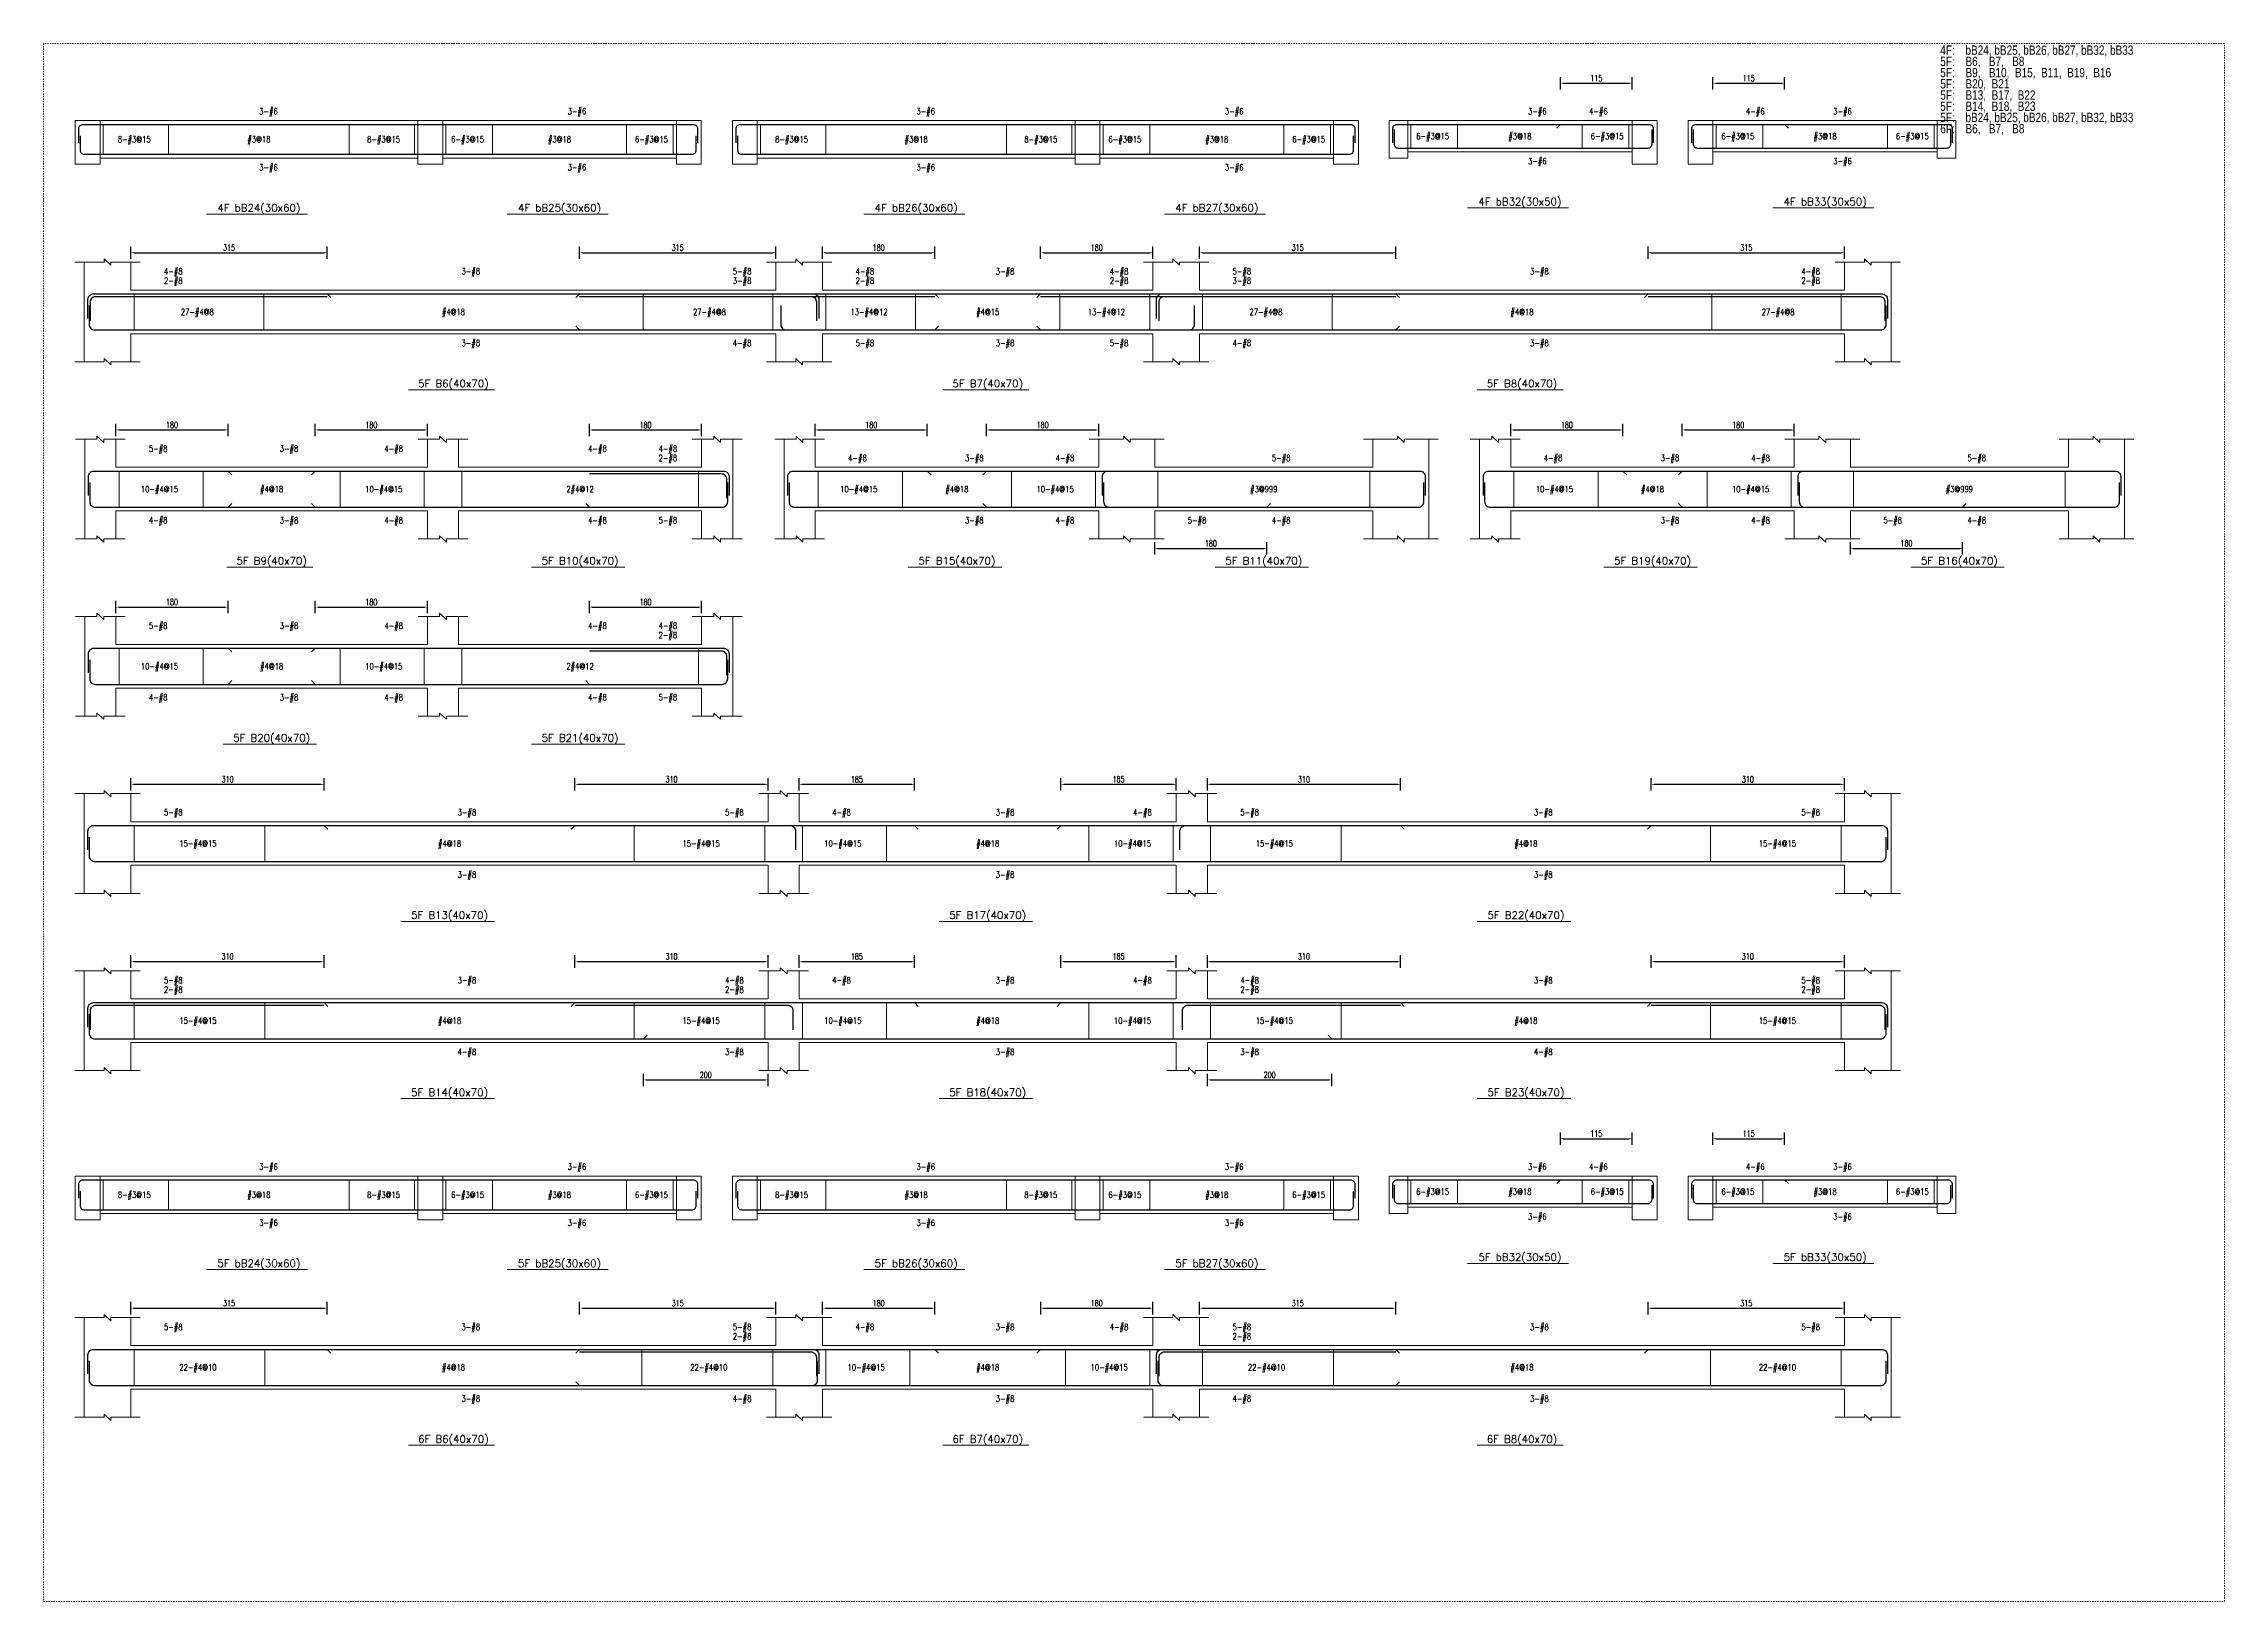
# Model space of a CAD drawing. Header units: millimetres. Extents: x 50 to 17750, y -6050 to -1000.
# Drawn here: x 10700 to 14200, y -3500 to -1000 of the extents above; entities that cross this region are included whole.
import ezdxf
from ezdxf.enums import TextEntityAlignment as Align

# ---------------------------------------------------------------- set-up
doc = ezdxf.new("R2010")
doc.units = ezdxf.units.MM
doc.linetypes.add('DOT', pattern=[4, 2, -2])
for name, color, linetype in [('主筋文字', 3, 'Continuous'), ('主筋文字引線', 3, 'Continuous'), ('主筋線', 1, 'Continuous'), ('剪力筋文字', 3, 'Continuous'), ('剪力筋文字引線', 3, 'Continuous'), ('剪力筋線', 3, 'Continuous'), ('圖框', 132, 'DOT'), ('尺寸標註-字串', 4, 'Continuous'), ('摘要資訊', 1, 'Continuous'), ('梁柱截斷記號', 3, 'Continuous'), ('梁跨名稱', 3, 'Continuous'), ('梁跨名稱底線', 3, 'Continuous'), ('邊界線', 3, 'Continuous'), ('邊界線-梁支撐外線', 3, 'Continuous')]:
    doc.layers.add(name, color=color, linetype=linetype)
doc.styles.add('note', font='romans', dxfattribs={"width": 0.75, "height": 10})
doc.styles.add('OAP_ROMANS', font='OAP_ROMANS.shx', dxfattribs={"height": 0.2, "bigfont": 'chineset.shx'})
doc.styles.add('romanc', font='romanc.shx', dxfattribs={"height": 0.2, "bigfont": 'chineset.shx'})
doc.styles.add('romans', font='romans.shx', dxfattribs={"height": 0.2, "bigfont": 'chineset.shx'})
doc.dimstyles.new('BeamRebarDim', dxfattribs={"dimtxt": 12, "dimasz": 4.5, "dimexe": 10, "dimexo": 1, "dimgap": 3, "dimtad": 1, "dimdec": 0, "dimdsep": 46, "dimtxsty": 'note', "dimcen": 2.5, "dimclrd": 256, "dimclre": 256, "dimclrt": 256, "dimadec": 0, "dimazin": 0, "dimtfac": 1, "dimtmove": 0, "dimatfit": 3, "dimfxl": 1, "dimtolj": 1, "dimarcsym": 0})

msp = doc.modelspace()

# ---------------------------------------------------------------- texts
at = {"layer": '主筋文字', "style": 'romans', "width": 0.8}
for s, p in [('3-#6', (11046, -1108.6)), ('3-#6', (11541, -1108.6)), ('3-#6', (12100.9, -1108.6)), ('3-#6', (12595.9, -1108.6)), ('3-#6', (13082.4, -1108.6)), ('4-#6', (13180.4, -1108.6)), ('4-#6', (13432.2, -1108.6)), ('3-#6', (13572.2, -1108.6)), ('3-#6', (13082.4, -1188.6)), ('3-#6', (13572.2, -1188.6)), ('3-#6', (11046, -1198.6)), ('3-#6', (11541, -1198.6)), ('3-#6', (12100.9, -1198.6)), ('3-#6', (12595.9, -1198.6)), ('4-#8', (10893.2, -1365.6)), ('3-#8', (11370.7, -1365.6)), ('5-#8', (11806.2, -1365.6)), ('4-#8', (12003.2, -1365.6)), ('3-#8', (12228.2, -1365.6)), ('4-#8', (12411.2, -1365.6)), ('5-#8', (12608.2, -1365.6)), ('3-#8', (13085.7, -1365.6)), ('4-#8', (13521.2, -1365.6)), ('2-#8', (10893.2, -1380.6)), ('3-#8', (11806.2, -1380.6)), ('2-#8', (12003.2, -1380.6)), ('2-#8', (12411.2, -1380.6)), ('3-#8', (12608.2, -1380.6)), ('2-#8', (13521.2, -1380.6)), ('3-#8', (11370.7, -1480.6)), ('4-#8', (11806.2, -1480.6)), ('5-#8', (12003.2, -1480.6)), ('3-#8', (12228.2, -1480.6)), ('5-#8', (12411.2, -1480.6)), ('4-#8', (12608.2, -1480.6)), ('3-#8', (13085.7, -1480.6)), ('5-#8', (10869, -1650)), ('3-#8', (11079, -1650)), ('4-#8', (11247, -1650)), ('4-#8', (11574, -1650)), ('4-#8', (11687, -1650)), ('2-#8', (11687, -1665)), ('4-#8', (11991.3, -1665)), ('3-#8', (12178.8, -1665)), ('4-#8', (12324.3, -1665)), ('5-#8', (12671.3, -1665)), ('4-#8', (13107.7, -1665)), ('3-#8', (13295.2, -1665)), ('4-#8', (13440.7, -1665)), ('5-#8', (13787.7, -1665)), ('4-#8', (10869, -1765)), ('3-#8', (11079, -1765)), ('4-#8', (11247, -1765)), ('4-#8', (11574, -1765)), ('5-#8', (11687, -1765)), ('3-#8', (12178.8, -1765)), ('4-#8', (12324.3, -1765)), ('5-#8', (12536.3, -1765)), ('4-#8', (12671.3, -1765)), ('3-#8', (13295.2, -1765)), ('4-#8', (13440.7, -1765)), ('5-#8', (13652.7, -1765)), ('4-#8', (13787.7, -1765)), ('5-#8', (10869, -1934.3)), ('3-#8', (11079, -1934.3)), ('4-#8', (11247, -1934.3)), ('4-#8', (11574, -1934.3)), ('4-#8', (11687, -1934.3)), ('2-#8', (11687, -1949.3)), ('4-#8', (10869, -2049.3)), ('3-#8', (11079, -2049.3)), ('4-#8', (11247, -2049.3)), ('4-#8', (11574, -2049.3)), ('5-#8', (11687, -2049.3)), ('5-#8', (10893.2, -2233.7)), ('3-#8', (11364.5, -2233.7)), ('5-#8', (11793.7, -2233.7)), ('4-#8', (11965.7, -2233.7)), ('3-#8', (12228.2, -2233.7)), ('4-#8', (12448.7, -2233.7)), ('5-#8', (12620.7, -2233.7)), ('3-#8', (13092, -2233.7)), ('5-#8', (13521.2, -2233.7)), ('3-#8', (11364.5, -2333.7)), ('3-#8', (12228.2, -2333.7)), ('3-#8', (13092, -2333.7)), ('5-#8', (10893.2, -2503.1)), ('2-#8', (10893.2, -2518.1)), ('3-#8', (11364.5, -2503.1)), ('4-#8', (11793.7, -2503.1)), ('2-#8', (11793.7, -2518.1)), ('4-#8', (11965.7, -2503.1)), ('3-#8', (12228.2, -2503.1)), ('4-#8', (12448.7, -2503.1)), ('4-#8', (12620.7, -2503.1)), ('2-#8', (12620.7, -2518.1)), ('3-#8', (13092, -2503.1)), ('5-#8', (13521.2, -2503.1)), ('2-#8', (13521.2, -2518.1)), ('4-#8', (11364.5, -2618.1)), ('3-#8', (11793.7, -2618.1)), ('3-#8', (12228.2, -2618.1)), ('3-#8', (12620.7, -2618.1)), ('4-#8', (13092, -2618.1)), ('3-#6', (11046, -2802.5)), ('3-#6', (11541, -2802.5)), ('3-#6', (12100.9, -2802.5)), ('3-#6', (12595.9, -2802.5)), ('3-#6', (13082.4, -2802.5)), ('4-#6', (13180.4, -2802.5)), ('4-#6', (13432.2, -2802.5)), ('3-#6', (13572.2, -2802.5)), ('3-#6', (11046, -2892.5)), ('3-#6', (11541, -2892.5)), ('3-#6', (12100.9, -2892.5)), ('3-#6', (12595.9, -2892.5)), ('3-#6', (13082.4, -2882.5)), ('3-#6', (13572.2, -2882.5)), ('5-#8', (10893.2, -3059.5)), ('3-#8', (11370.7, -3059.5)), ('5-#8', (11806.2, -3059.5)), ('2-#8', (11806.2, -3074.5)), ('4-#8', (12003.2, -3059.5)), ('3-#8', (12228.2, -3059.5)), ('4-#8', (12411.2, -3059.5)), ('5-#8', (12608.2, -3059.5)), ('2-#8', (12608.2, -3074.5)), ('3-#8', (13085.7, -3059.5)), ('5-#8', (13521.2, -3059.5)), ('3-#8', (11370.7, -3174.5)), ('4-#8', (11806.2, -3174.5)), ('3-#8', (12228.2, -3174.5)), ('4-#8', (12608.2, -3174.5)), ('3-#8', (13085.7, -3174.5))]:
    msp.add_text(s, height=10, dxfattribs=at).set_placement(p, align=Align.MIDDLE_LEFT)
at = {"layer": '剪力筋文字', "style": 'romans', "width": 0.8}
for s, p in [('8-#3@15', (10845.5, -1158.6)), ('#3@18', (11045.5, -1158.6)), ('8-#3@15', (11245.5, -1158.6)), ('6-#3@15', (11380.5, -1158.6)), ('#3@18', (11528, -1158.6)), ('6-#3@15', (11675.5, -1158.6)), ('8-#3@15', (11900.4, -1158.6)), ('#3@18', (12100.4, -1158.6)), ('8-#3@15', (12300.4, -1158.6)), ('6-#3@15', (12435.4, -1158.6)), ('#3@18', (12582.9, -1158.6)), ('6-#3@15', (12730.4, -1158.6)), ('6-#3@15', (12929.4, -1153.6)), ('#3@18', (13069.4, -1153.6)), ('6-#3@15', (13209.4, -1153.6)), ('6-#3@15', (13419.2, -1153.6)), ('#3@18', (13559.2, -1153.6)), ('6-#3@15', (13699.2, -1153.6)), ('27-#4@8', (10946.7, -1435.6)), ('#4@18', (11357.7, -1435.6)), ('27-#4@8', (11768.7, -1435.6)), ('13-#4@12', (12024.7, -1435.6)), ('#4@15', (12215.2, -1435.6)), ('13-#4@12', (12405.7, -1435.6)), ('27-#4@8', (12661.7, -1435.6)), ('#4@18', (13072.7, -1435.6)), ('27-#4@8', (13483.7, -1435.6)), ('10-#4@15', (10886, -1720)), ('#4@18', (11066, -1720)), ('10-#4@15', (11246, -1720)), ('2#4@12', (11561, -1720)), ('10-#4@15', (12008.3, -1720)), ('#4@18', (12165.8, -1720)), ('10-#4@15', (12323.3, -1720)), ('#3@999', (12658.3, -1720)), ('10-#4@15', (13124.7, -1720)), ('#4@18', (13282.2, -1720)), ('10-#4@15', (13439.7, -1720)), ('#3@999', (13774.7, -1720)), ('10-#4@15', (10886, -2004.3)), ('#4@18', (11066, -2004.3)), ('10-#4@15', (11246, -2004.3)), ('2#4@12', (11561, -2004.3)), ('15-#4@15', (10947.7, -2288.7)), ('#4@18', (11351.5, -2288.7)), ('15-#4@15', (11755.2, -2288.7)), ('10-#4@15', (11982.7, -2288.7)), ('#4@18', (12215.2, -2288.7)), ('10-#4@15', (12447.7, -2288.7)), ('15-#4@15', (12675.2, -2288.7)), ('#4@18', (13079, -2288.7)), ('15-#4@15', (13482.7, -2288.7)), ('15-#4@15', (10947.7, -2573.1)), ('#4@18', (11351.5, -2573.1)), ('15-#4@15', (11755.2, -2573.1)), ('10-#4@15', (11982.7, -2573.1)), ('#4@18', (12215.2, -2573.1)), ('10-#4@15', (12447.7, -2573.1)), ('15-#4@15', (12675.2, -2573.1)), ('#4@18', (13079, -2573.1)), ('15-#4@15', (13482.7, -2573.1)), ('8-#3@15', (10845.5, -2852.5)), ('#3@18', (11045.5, -2852.5)), ('8-#3@15', (11245.5, -2852.5)), ('6-#3@15', (11380.5, -2852.5)), ('#3@18', (11528, -2852.5)), ('6-#3@15', (11675.5, -2852.5)), ('8-#3@15', (11900.4, -2852.5)), ('#3@18', (12100.4, -2852.5)), ('8-#3@15', (12300.4, -2852.5)), ('6-#3@15', (12435.4, -2852.5)), ('#3@18', (12582.9, -2852.5)), ('6-#3@15', (12730.4, -2852.5)), ('6-#3@15', (12929.4, -2847.5)), ('#3@18', (13069.4, -2847.5)), ('6-#3@15', (13209.4, -2847.5)), ('6-#3@15', (13419.2, -2847.5)), ('#3@18', (13559.2, -2847.5)), ('6-#3@15', (13699.2, -2847.5)), ('22-#4@10', (10947.7, -3129.5)), ('#4@18', (11357.7, -3129.5)), ('22-#4@10', (11767.7, -3129.5)), ('10-#4@15', (12020.2, -3129.5)), ('#4@18', (12215.2, -3129.5)), ('10-#4@15', (12410.2, -3129.5)), ('22-#4@10', (12662.7, -3129.5)), ('#4@18', (13072.7, -3129.5)), ('22-#4@10', (13482.7, -3129.5))]:
    msp.add_text(s, height=10, dxfattribs=at).set_placement(p, align=Align.CENTER)
at = {"layer": '摘要資訊', "style": 'OAP_ROMANS', "width": 0.8}
for s, p in [('4F:', (13744, -1018)), (' bB24, bB25, bB26, bB27, bB32, bB33', (13780, -1018)), ('5F:', (13744, -1036)), ('5F:', (13744, -1054)), (' B6,   B7,   B8', (13780, -1036)), (' B9,   B10,  B15,  B11,  B19,  B16', (13780, -1054)), ('5F:', (13744, -1072)), ('5F:', (13744, -1090)), (' B20,  B21', (13780, -1072)), (' B13,  B17,  B22', (13780, -1090)), ('5F:', (13744, -1108)), ('5F:', (13744, -1126)), (' bB24, bB25, bB26, bB27, bB32, bB33', (13780, -1126)), (' B14,  B18,  B23', (13780, -1108)), ('6F:', (13744, -1144)), (' B6,   B7,   B8', (13780, -1144))]:
    msp.add_text(s, height=15, dxfattribs=at).set_placement(p)
at = {"layer": '梁跨名稱', "style": 'romanc'}
for s, p in [('4F bB24(30x60)', (11045.5, -1269.6)), ('4F bB25(30x60)', (11528, -1269.6)), ('4F bB26(30x60)', (12100.4, -1269.6)), ('4F bB27(30x60)', (12582.9, -1269.6)), ('4F bB32(30x50)', (13069.4, -1259.6)), ('4F bB33(30x50)', (13559.2, -1259.6)), ('5F B6(40x70)', (11357.7, -1551.6)), ('5F B7(40x70)', (12215.2, -1551.6)), ('5F B8(40x70)', (13072.7, -1551.6)), ('5F B9(40x70)', (11066, -1836)), ('5F B10(40x70)', (11561, -1836)), ('5F B15(40x70)', (12165.8, -1836)), ('5F B11(40x70)', (12658.3, -1836)), ('5F B19(40x70)', (13282.2, -1836)), ('5F B16(40x70)', (13774.7, -1836)), ('5F B20(40x70)', (11066, -2120.3)), ('5F B21(40x70)', (11561, -2120.3)), ('5F B13(40x70)', (11351.5, -2404.7)), ('5F B17(40x70)', (12215.2, -2404.7)), ('5F B22(40x70)', (13079, -2404.7)), ('5F B14(40x70)', (11351.5, -2689.1)), ('5F B18(40x70)', (12215.2, -2689.1)), ('5F B23(40x70)', (13079, -2689.1)), ('5F bB32(30x50)', (13069.4, -2953.5)), ('5F bB33(30x50)', (13559.2, -2953.5)), ('5F bB24(30x60)', (11045.5, -2963.5)), ('5F bB25(30x60)', (11528, -2963.5)), ('5F bB26(30x60)', (12100.4, -2963.5)), ('5F bB27(30x60)', (12582.9, -2963.5)), ('6F B6(40x70)', (11357.7, -3245.5)), ('6F B7(40x70)', (12215.2, -3245.5)), ('6F B8(40x70)', (13072.7, -3245.5))]:
    msp.add_text(s, height=12, dxfattribs=at).set_placement(p, align=Align.CENTER)

# ---------------------------------------------------------------- blocks, each defined once
blk = doc.blocks.new('*D112')
at = {"layer": 'Defpoints', "color": 0}
for p in [(13134.4, -1074.6), (13249.4, -1063.6), (13249.4, -1074.6)]:
    blk.add_point(p, dxfattribs=at)
at = {"layer": '尺寸標註-字串', "lineweight": -2}
for p, q in [((13134.4, -1073.6), (13134.4, -1053.6)), ((13138.9, -1063.6), (13244.9, -1063.6)), ((13249.4, -1073.6), (13249.4, -1053.6))]:
    blk.add_line(p, q, dxfattribs=at)
at = {"layer": '尺寸標註-字串'}
for points in [[(13138.9, -1062.8), (13138.9, -1064.3), (13134.4, -1063.6)], [(13244.9, -1064.3), (13244.9, -1062.8), (13249.4, -1063.6)]]:
    blk.add_solid(points, dxfattribs=at)
at = {"layer": '尺寸標註-字串', "insert": (13191.9, -1055.5), "char_height": 10, "attachment_point": 5, "style": 'note'}
blk.add_mtext('\\A1;115', dxfattribs=at)
blk = doc.blocks.new('*D113')
at = {"layer": 'Defpoints', "color": 0}
for p in [(13379.2, -1074.6), (13494.2, -1063.6), (13494.2, -1074.6)]:
    blk.add_point(p, dxfattribs=at)
at = {"layer": '尺寸標註-字串', "lineweight": -2}
for p, q in [((13379.2, -1073.6), (13379.2, -1053.6)), ((13383.7, -1063.6), (13489.7, -1063.6)), ((13494.2, -1073.6), (13494.2, -1053.6))]:
    blk.add_line(p, q, dxfattribs=at)
at = {"layer": '尺寸標註-字串'}
for points in [[(13383.7, -1062.8), (13383.7, -1064.3), (13379.2, -1063.6)], [(13489.7, -1064.3), (13489.7, -1062.8), (13494.2, -1063.6)]]:
    blk.add_solid(points, dxfattribs=at)
at = {"layer": '尺寸標註-字串', "insert": (13436.7, -1055.5), "char_height": 10, "attachment_point": 5, "style": 'note'}
blk.add_mtext('\\A1;115', dxfattribs=at)
blk = doc.blocks.new('*D114')
at = {"layer": 'Defpoints', "color": 0}
for p in [(10840.2, -1346.6), (11155.2, -1335.6), (11155.2, -1346.6)]:
    blk.add_point(p, dxfattribs=at)
at = {"layer": '尺寸標註-字串', "lineweight": -2}
for p, q in [((10840.2, -1345.6), (10840.2, -1325.6)), ((11155.2, -1345.6), (11155.2, -1325.6)), ((10844.7, -1335.6), (11150.7, -1335.6))]:
    blk.add_line(p, q, dxfattribs=at)
at = {"layer": '尺寸標註-字串'}
for points in [[(10844.7, -1334.8), (10844.7, -1336.3), (10840.2, -1335.6)], [(11150.7, -1336.3), (11150.7, -1334.8), (11155.2, -1335.6)]]:
    blk.add_solid(points, dxfattribs=at)
at = {"layer": '尺寸標註-字串', "insert": (10997.7, -1327.5), "char_height": 10, "attachment_point": 5, "style": 'note'}
blk.add_mtext('\\A1;315', dxfattribs=at)
blk = doc.blocks.new('*D115')
at = {"layer": 'Defpoints', "color": 0}
for p in [(11560.2, -1346.6), (11875.2, -1335.6), (11875.2, -1346.6)]:
    blk.add_point(p, dxfattribs=at)
at = {"layer": '尺寸標註-字串', "lineweight": -2}
for p, q in [((11560.2, -1345.6), (11560.2, -1325.6)), ((11875.2, -1345.6), (11875.2, -1325.6)), ((11564.7, -1335.6), (11870.7, -1335.6))]:
    blk.add_line(p, q, dxfattribs=at)
at = {"layer": '尺寸標註-字串'}
for points in [[(11564.7, -1334.8), (11564.7, -1336.3), (11560.2, -1335.6)], [(11870.7, -1336.3), (11870.7, -1334.8), (11875.2, -1335.6)]]:
    blk.add_solid(points, dxfattribs=at)
at = {"layer": '尺寸標註-字串', "insert": (11717.7, -1327.5), "char_height": 10, "attachment_point": 5, "style": 'note'}
blk.add_mtext('\\A1;315', dxfattribs=at)
blk = doc.blocks.new('*D116')
at = {"layer": 'Defpoints', "color": 0}
for p in [(11950.2, -1346.6), (12130.2, -1335.6), (12130.2, -1346.6)]:
    blk.add_point(p, dxfattribs=at)
at = {"layer": '尺寸標註-字串', "lineweight": -2}
for p, q in [((11950.2, -1345.6), (11950.2, -1325.6)), ((12130.2, -1345.6), (12130.2, -1325.6)), ((11954.7, -1335.6), (12125.7, -1335.6))]:
    blk.add_line(p, q, dxfattribs=at)
at = {"layer": '尺寸標註-字串'}
for points in [[(11954.7, -1334.8), (11954.7, -1336.3), (11950.2, -1335.6)], [(12125.7, -1336.3), (12125.7, -1334.8), (12130.2, -1335.6)]]:
    blk.add_solid(points, dxfattribs=at)
at = {"layer": '尺寸標註-字串', "insert": (12040.2, -1327.5), "char_height": 10, "attachment_point": 5, "style": 'note'}
blk.add_mtext('\\A1;180', dxfattribs=at)
blk = doc.blocks.new('*D117')
at = {"layer": 'Defpoints', "color": 0}
for p in [(12300.2, -1346.6), (12480.2, -1335.6), (12480.2, -1346.6)]:
    blk.add_point(p, dxfattribs=at)
at = {"layer": '尺寸標註-字串', "lineweight": -2}
for p, q in [((12300.2, -1345.6), (12300.2, -1325.6)), ((12480.2, -1345.6), (12480.2, -1325.6)), ((12304.7, -1335.6), (12475.7, -1335.6))]:
    blk.add_line(p, q, dxfattribs=at)
at = {"layer": '尺寸標註-字串'}
for points in [[(12304.7, -1334.8), (12304.7, -1336.3), (12300.2, -1335.6)], [(12475.7, -1336.3), (12475.7, -1334.8), (12480.2, -1335.6)]]:
    blk.add_solid(points, dxfattribs=at)
at = {"layer": '尺寸標註-字串', "insert": (12390.2, -1327.5), "char_height": 10, "attachment_point": 5, "style": 'note'}
blk.add_mtext('\\A1;180', dxfattribs=at)
blk = doc.blocks.new('*D118')
at = {"layer": 'Defpoints', "color": 0}
for p in [(12555.2, -1346.6), (12870.2, -1335.6), (12870.2, -1346.6)]:
    blk.add_point(p, dxfattribs=at)
at = {"layer": '尺寸標註-字串', "lineweight": -2}
for p, q in [((12555.2, -1345.6), (12555.2, -1325.6)), ((12870.2, -1345.6), (12870.2, -1325.6)), ((12559.7, -1335.6), (12865.7, -1335.6))]:
    blk.add_line(p, q, dxfattribs=at)
at = {"layer": '尺寸標註-字串'}
for points in [[(12559.7, -1334.8), (12559.7, -1336.3), (12555.2, -1335.6)], [(12865.7, -1336.3), (12865.7, -1334.8), (12870.2, -1335.6)]]:
    blk.add_solid(points, dxfattribs=at)
at = {"layer": '尺寸標註-字串', "insert": (12712.7, -1327.5), "char_height": 10, "attachment_point": 5, "style": 'note'}
blk.add_mtext('\\A1;315', dxfattribs=at)
blk = doc.blocks.new('*D119')
at = {"layer": 'Defpoints', "color": 0}
for p in [(13275.2, -1346.6), (13590.2, -1335.6), (13590.2, -1346.6)]:
    blk.add_point(p, dxfattribs=at)
at = {"layer": '尺寸標註-字串', "lineweight": -2}
for p, q in [((13275.2, -1345.6), (13275.2, -1325.6)), ((13590.2, -1345.6), (13590.2, -1325.6)), ((13279.7, -1335.6), (13585.7, -1335.6))]:
    blk.add_line(p, q, dxfattribs=at)
at = {"layer": '尺寸標註-字串'}
for points in [[(13279.7, -1334.8), (13279.7, -1336.3), (13275.2, -1335.6)], [(13585.7, -1336.3), (13585.7, -1334.8), (13590.2, -1335.6)]]:
    blk.add_solid(points, dxfattribs=at)
at = {"layer": '尺寸標註-字串', "insert": (13432.7, -1327.5), "char_height": 10, "attachment_point": 5, "style": 'note'}
blk.add_mtext('\\A1;315', dxfattribs=at)
blk = doc.blocks.new('*D120')
at = {"layer": 'Defpoints', "color": 0}
for p in [(10816, -1631), (10996, -1620), (10996, -1631)]:
    blk.add_point(p, dxfattribs=at)
at = {"layer": '尺寸標註-字串', "lineweight": -2}
for p, q in [((10816, -1630), (10816, -1610)), ((10996, -1630), (10996, -1610)), ((10820.5, -1620), (10991.5, -1620))]:
    blk.add_line(p, q, dxfattribs=at)
at = {"layer": '尺寸標註-字串'}
for points in [[(10820.5, -1619.2), (10820.5, -1620.7), (10816, -1620)], [(10991.5, -1620.7), (10991.5, -1619.2), (10996, -1620)]]:
    blk.add_solid(points, dxfattribs=at)
at = {"layer": '尺寸標註-字串', "insert": (10906, -1611.9), "char_height": 10, "attachment_point": 5, "style": 'note'}
blk.add_mtext('\\A1;180', dxfattribs=at)
blk = doc.blocks.new('*D121')
at = {"layer": 'Defpoints', "color": 0}
for p in [(11136, -1631), (11316, -1620), (11316, -1631)]:
    blk.add_point(p, dxfattribs=at)
at = {"layer": '尺寸標註-字串', "lineweight": -2}
for p, q in [((11136, -1630), (11136, -1610)), ((11316, -1630), (11316, -1610)), ((11140.5, -1620), (11311.5, -1620))]:
    blk.add_line(p, q, dxfattribs=at)
at = {"layer": '尺寸標註-字串'}
for points in [[(11140.5, -1619.2), (11140.5, -1620.7), (11136, -1620)], [(11311.5, -1620.7), (11311.5, -1619.2), (11316, -1620)]]:
    blk.add_solid(points, dxfattribs=at)
at = {"layer": '尺寸標註-字串', "insert": (11226, -1611.9), "char_height": 10, "attachment_point": 5, "style": 'note'}
blk.add_mtext('\\A1;180', dxfattribs=at)
blk = doc.blocks.new('*D122')
at = {"layer": 'Defpoints', "color": 0}
for p in [(11576, -1631), (11756, -1620), (11756, -1631)]:
    blk.add_point(p, dxfattribs=at)
at = {"layer": '尺寸標註-字串', "lineweight": -2}
for p, q in [((11576, -1630), (11576, -1610)), ((11756, -1630), (11756, -1610)), ((11580.5, -1620), (11751.5, -1620))]:
    blk.add_line(p, q, dxfattribs=at)
at = {"layer": '尺寸標註-字串'}
for points in [[(11580.5, -1619.2), (11580.5, -1620.7), (11576, -1620)], [(11751.5, -1620.7), (11751.5, -1619.2), (11756, -1620)]]:
    blk.add_solid(points, dxfattribs=at)
at = {"layer": '尺寸標註-字串', "insert": (11666, -1611.9), "char_height": 10, "attachment_point": 5, "style": 'note'}
blk.add_mtext('\\A1;180', dxfattribs=at)
blk = doc.blocks.new('*D123')
at = {"layer": 'Defpoints', "color": 0}
for p in [(11938.3, -1631), (12118.3, -1620), (12118.3, -1631)]:
    blk.add_point(p, dxfattribs=at)
at = {"layer": '尺寸標註-字串', "lineweight": -2}
for p, q in [((11938.3, -1630), (11938.3, -1610)), ((12118.3, -1630), (12118.3, -1610)), ((11942.8, -1620), (12113.8, -1620))]:
    blk.add_line(p, q, dxfattribs=at)
at = {"layer": '尺寸標註-字串'}
for points in [[(11942.8, -1619.2), (11942.8, -1620.7), (11938.3, -1620)], [(12113.8, -1620.7), (12113.8, -1619.2), (12118.3, -1620)]]:
    blk.add_solid(points, dxfattribs=at)
at = {"layer": '尺寸標註-字串', "insert": (12028.3, -1611.9), "char_height": 10, "attachment_point": 5, "style": 'note'}
blk.add_mtext('\\A1;180', dxfattribs=at)
blk = doc.blocks.new('*D124')
at = {"layer": 'Defpoints', "color": 0}
for p in [(12213.3, -1631), (12393.3, -1620), (12393.3, -1631)]:
    blk.add_point(p, dxfattribs=at)
at = {"layer": '尺寸標註-字串', "lineweight": -2}
for p, q in [((12213.3, -1630), (12213.3, -1610)), ((12393.3, -1630), (12393.3, -1610)), ((12217.8, -1620), (12388.8, -1620))]:
    blk.add_line(p, q, dxfattribs=at)
at = {"layer": '尺寸標註-字串'}
for points in [[(12217.8, -1619.2), (12217.8, -1620.7), (12213.3, -1620)], [(12388.8, -1620.7), (12388.8, -1619.2), (12393.3, -1620)]]:
    blk.add_solid(points, dxfattribs=at)
at = {"layer": '尺寸標註-字串', "insert": (12303.3, -1611.9), "char_height": 10, "attachment_point": 5, "style": 'note'}
blk.add_mtext('\\A1;180', dxfattribs=at)
blk = doc.blocks.new('*D125')
at = {"layer": 'Defpoints', "color": 0}
for p in [(12663.3, -1810), (12483.3, -1821), (12663.3, -1821)]:
    blk.add_point(p, dxfattribs=at)
at = {"layer": '尺寸標註-字串', "lineweight": -2}
for p, q in [((12483.3, -1820), (12483.3, -1800)), ((12487.8, -1810), (12658.8, -1810)), ((12663.3, -1820), (12663.3, -1800))]:
    blk.add_line(p, q, dxfattribs=at)
at = {"layer": '尺寸標註-字串'}
for points in [[(12487.8, -1809.2), (12487.8, -1810.7), (12483.3, -1810)], [(12658.8, -1810.7), (12658.8, -1809.2), (12663.3, -1810)]]:
    blk.add_solid(points, dxfattribs=at)
at = {"layer": '尺寸標註-字串', "insert": (12573.3, -1801.9), "char_height": 10, "attachment_point": 5, "style": 'note'}
blk.add_mtext('\\A1;180', dxfattribs=at)
blk = doc.blocks.new('*D126')
at = {"layer": 'Defpoints', "color": 0}
for p in [(13054.7, -1631), (13234.7, -1620), (13234.7, -1631)]:
    blk.add_point(p, dxfattribs=at)
at = {"layer": '尺寸標註-字串', "lineweight": -2}
for p, q in [((13054.7, -1630), (13054.7, -1610)), ((13234.7, -1630), (13234.7, -1610)), ((13059.2, -1620), (13230.2, -1620))]:
    blk.add_line(p, q, dxfattribs=at)
at = {"layer": '尺寸標註-字串'}
for points in [[(13059.2, -1619.2), (13059.2, -1620.7), (13054.7, -1620)], [(13230.2, -1620.7), (13230.2, -1619.2), (13234.7, -1620)]]:
    blk.add_solid(points, dxfattribs=at)
at = {"layer": '尺寸標註-字串', "insert": (13144.7, -1611.9), "char_height": 10, "attachment_point": 5, "style": 'note'}
blk.add_mtext('\\A1;180', dxfattribs=at)
blk = doc.blocks.new('*D127')
at = {"layer": 'Defpoints', "color": 0}
for p in [(13329.7, -1631), (13509.7, -1620), (13509.7, -1631)]:
    blk.add_point(p, dxfattribs=at)
at = {"layer": '尺寸標註-字串', "lineweight": -2}
for p, q in [((13329.7, -1630), (13329.7, -1610)), ((13509.7, -1630), (13509.7, -1610)), ((13334.2, -1620), (13505.2, -1620))]:
    blk.add_line(p, q, dxfattribs=at)
at = {"layer": '尺寸標註-字串'}
for points in [[(13334.2, -1619.2), (13334.2, -1620.7), (13329.7, -1620)], [(13505.2, -1620.7), (13505.2, -1619.2), (13509.7, -1620)]]:
    blk.add_solid(points, dxfattribs=at)
at = {"layer": '尺寸標註-字串', "insert": (13419.7, -1611.9), "char_height": 10, "attachment_point": 5, "style": 'note'}
blk.add_mtext('\\A1;180', dxfattribs=at)
blk = doc.blocks.new('*D128')
at = {"layer": 'Defpoints', "color": 0}
for p in [(13779.7, -1810), (13599.7, -1821), (13779.7, -1821)]:
    blk.add_point(p, dxfattribs=at)
at = {"layer": '尺寸標註-字串', "lineweight": -2}
for p, q in [((13599.7, -1820), (13599.7, -1800)), ((13604.2, -1810), (13775.2, -1810)), ((13779.7, -1820), (13779.7, -1800))]:
    blk.add_line(p, q, dxfattribs=at)
at = {"layer": '尺寸標註-字串'}
for points in [[(13604.2, -1809.2), (13604.2, -1810.7), (13599.7, -1810)], [(13775.2, -1810.7), (13775.2, -1809.2), (13779.7, -1810)]]:
    blk.add_solid(points, dxfattribs=at)
at = {"layer": '尺寸標註-字串', "insert": (13689.7, -1801.9), "char_height": 10, "attachment_point": 5, "style": 'note'}
blk.add_mtext('\\A1;180', dxfattribs=at)
blk = doc.blocks.new('*D129')
at = {"layer": 'Defpoints', "color": 0}
for p in [(10816, -1915.3), (10996, -1904.3), (10996, -1915.3)]:
    blk.add_point(p, dxfattribs=at)
at = {"layer": '尺寸標註-字串', "lineweight": -2}
for p, q in [((10816, -1914.3), (10816, -1894.3)), ((10820.5, -1904.3), (10991.5, -1904.3)), ((10996, -1914.3), (10996, -1894.3))]:
    blk.add_line(p, q, dxfattribs=at)
at = {"layer": '尺寸標註-字串'}
for points in [[(10820.5, -1903.6), (10820.5, -1905.1), (10816, -1904.3)], [(10991.5, -1905.1), (10991.5, -1903.6), (10996, -1904.3)]]:
    blk.add_solid(points, dxfattribs=at)
at = {"layer": '尺寸標註-字串', "insert": (10906, -1896.3), "char_height": 10, "attachment_point": 5, "style": 'note'}
blk.add_mtext('\\A1;180', dxfattribs=at)
blk = doc.blocks.new('*D130')
at = {"layer": 'Defpoints', "color": 0}
for p in [(11136, -1915.3), (11316, -1904.3), (11316, -1915.3)]:
    blk.add_point(p, dxfattribs=at)
at = {"layer": '尺寸標註-字串', "lineweight": -2}
for p, q in [((11136, -1914.3), (11136, -1894.3)), ((11140.5, -1904.3), (11311.5, -1904.3)), ((11316, -1914.3), (11316, -1894.3))]:
    blk.add_line(p, q, dxfattribs=at)
at = {"layer": '尺寸標註-字串'}
for points in [[(11140.5, -1903.6), (11140.5, -1905.1), (11136, -1904.3)], [(11311.5, -1905.1), (11311.5, -1903.6), (11316, -1904.3)]]:
    blk.add_solid(points, dxfattribs=at)
at = {"layer": '尺寸標註-字串', "insert": (11226, -1896.3), "char_height": 10, "attachment_point": 5, "style": 'note'}
blk.add_mtext('\\A1;180', dxfattribs=at)
blk = doc.blocks.new('*D131')
at = {"layer": 'Defpoints', "color": 0}
for p in [(11576, -1915.3), (11756, -1904.3), (11756, -1915.3)]:
    blk.add_point(p, dxfattribs=at)
at = {"layer": '尺寸標註-字串', "lineweight": -2}
for p, q in [((11576, -1914.3), (11576, -1894.3)), ((11580.5, -1904.3), (11751.5, -1904.3)), ((11756, -1914.3), (11756, -1894.3))]:
    blk.add_line(p, q, dxfattribs=at)
at = {"layer": '尺寸標註-字串'}
for points in [[(11580.5, -1903.6), (11580.5, -1905.1), (11576, -1904.3)], [(11751.5, -1905.1), (11751.5, -1903.6), (11756, -1904.3)]]:
    blk.add_solid(points, dxfattribs=at)
at = {"layer": '尺寸標註-字串', "insert": (11666, -1896.3), "char_height": 10, "attachment_point": 5, "style": 'note'}
blk.add_mtext('\\A1;180', dxfattribs=at)
blk = doc.blocks.new('*D132')
at = {"layer": 'Defpoints', "color": 0}
for p in [(10840.2, -2199.7), (11150.2, -2188.7), (11150.2, -2199.7)]:
    blk.add_point(p, dxfattribs=at)
at = {"layer": '尺寸標註-字串', "lineweight": -2}
for p, q in [((10840.2, -2198.7), (10840.2, -2178.7)), ((10844.7, -2188.7), (11145.7, -2188.7)), ((11150.2, -2198.7), (11150.2, -2178.7))]:
    blk.add_line(p, q, dxfattribs=at)
at = {"layer": '尺寸標註-字串'}
for points in [[(10844.7, -2188), (10844.7, -2189.5), (10840.2, -2188.7)], [(11145.7, -2189.5), (11145.7, -2188), (11150.2, -2188.7)]]:
    blk.add_solid(points, dxfattribs=at)
at = {"layer": '尺寸標註-字串', "insert": (10995.2, -2180.7), "char_height": 10, "attachment_point": 5, "style": 'note'}
blk.add_mtext('\\A1;310', dxfattribs=at)
blk = doc.blocks.new('*D133')
at = {"layer": 'Defpoints', "color": 0}
for p in [(11552.7, -2199.7), (11862.7, -2188.7), (11862.7, -2199.7)]:
    blk.add_point(p, dxfattribs=at)
at = {"layer": '尺寸標註-字串', "lineweight": -2}
for p, q in [((11552.7, -2198.7), (11552.7, -2178.7)), ((11557.2, -2188.7), (11858.2, -2188.7)), ((11862.7, -2198.7), (11862.7, -2178.7))]:
    blk.add_line(p, q, dxfattribs=at)
at = {"layer": '尺寸標註-字串'}
for points in [[(11557.2, -2188), (11557.2, -2189.5), (11552.7, -2188.7)], [(11858.2, -2189.5), (11858.2, -2188), (11862.7, -2188.7)]]:
    blk.add_solid(points, dxfattribs=at)
at = {"layer": '尺寸標註-字串', "insert": (11707.7, -2180.7), "char_height": 10, "attachment_point": 5, "style": 'note'}
blk.add_mtext('\\A1;310', dxfattribs=at)
blk = doc.blocks.new('*D134')
at = {"layer": 'Defpoints', "color": 0}
for p in [(11912.7, -2199.7), (12097.7, -2188.7), (12097.7, -2199.7)]:
    blk.add_point(p, dxfattribs=at)
at = {"layer": '尺寸標註-字串', "lineweight": -2}
for p, q in [((11912.7, -2198.7), (11912.7, -2178.7)), ((11917.2, -2188.7), (12093.2, -2188.7)), ((12097.7, -2198.7), (12097.7, -2178.7))]:
    blk.add_line(p, q, dxfattribs=at)
at = {"layer": '尺寸標註-字串'}
for points in [[(11917.2, -2188), (11917.2, -2189.5), (11912.7, -2188.7)], [(12093.2, -2189.5), (12093.2, -2188), (12097.7, -2188.7)]]:
    blk.add_solid(points, dxfattribs=at)
at = {"layer": '尺寸標註-字串', "insert": (12005.2, -2180.7), "char_height": 10, "attachment_point": 5, "style": 'note'}
blk.add_mtext('\\A1;185', dxfattribs=at)
blk = doc.blocks.new('*D135')
at = {"layer": 'Defpoints', "color": 0}
for p in [(12332.7, -2199.7), (12517.7, -2188.7), (12517.7, -2199.7)]:
    blk.add_point(p, dxfattribs=at)
at = {"layer": '尺寸標註-字串', "lineweight": -2}
for p, q in [((12332.7, -2198.7), (12332.7, -2178.7)), ((12337.2, -2188.7), (12513.2, -2188.7)), ((12517.7, -2198.7), (12517.7, -2178.7))]:
    blk.add_line(p, q, dxfattribs=at)
at = {"layer": '尺寸標註-字串'}
for points in [[(12337.2, -2188), (12337.2, -2189.5), (12332.7, -2188.7)], [(12513.2, -2189.5), (12513.2, -2188), (12517.7, -2188.7)]]:
    blk.add_solid(points, dxfattribs=at)
at = {"layer": '尺寸標註-字串', "insert": (12425.2, -2180.7), "char_height": 10, "attachment_point": 5, "style": 'note'}
blk.add_mtext('\\A1;185', dxfattribs=at)
blk = doc.blocks.new('*D136')
at = {"layer": 'Defpoints', "color": 0}
for p in [(12567.7, -2199.7), (12877.7, -2188.7), (12877.7, -2199.7)]:
    blk.add_point(p, dxfattribs=at)
at = {"layer": '尺寸標註-字串', "lineweight": -2}
for p, q in [((12567.7, -2198.7), (12567.7, -2178.7)), ((12572.2, -2188.7), (12873.2, -2188.7)), ((12877.7, -2198.7), (12877.7, -2178.7))]:
    blk.add_line(p, q, dxfattribs=at)
at = {"layer": '尺寸標註-字串'}
for points in [[(12572.2, -2188), (12572.2, -2189.5), (12567.7, -2188.7)], [(12873.2, -2189.5), (12873.2, -2188), (12877.7, -2188.7)]]:
    blk.add_solid(points, dxfattribs=at)
at = {"layer": '尺寸標註-字串', "insert": (12722.7, -2180.7), "char_height": 10, "attachment_point": 5, "style": 'note'}
blk.add_mtext('\\A1;310', dxfattribs=at)
blk = doc.blocks.new('*D137')
at = {"layer": 'Defpoints', "color": 0}
for p in [(13280.2, -2199.7), (13590.2, -2188.7), (13590.2, -2199.7)]:
    blk.add_point(p, dxfattribs=at)
at = {"layer": '尺寸標註-字串', "lineweight": -2}
for p, q in [((13280.2, -2198.7), (13280.2, -2178.7)), ((13284.7, -2188.7), (13585.7, -2188.7)), ((13590.2, -2198.7), (13590.2, -2178.7))]:
    blk.add_line(p, q, dxfattribs=at)
at = {"layer": '尺寸標註-字串'}
for points in [[(13284.7, -2188), (13284.7, -2189.5), (13280.2, -2188.7)], [(13585.7, -2189.5), (13585.7, -2188), (13590.2, -2188.7)]]:
    blk.add_solid(points, dxfattribs=at)
at = {"layer": '尺寸標註-字串', "insert": (13435.2, -2180.7), "char_height": 10, "attachment_point": 5, "style": 'note'}
blk.add_mtext('\\A1;310', dxfattribs=at)
blk = doc.blocks.new('*D138')
at = {"layer": 'Defpoints', "color": 0}
for p in [(10840.2, -2484.1), (11150.2, -2473.1), (11150.2, -2484.1)]:
    blk.add_point(p, dxfattribs=at)
at = {"layer": '尺寸標註-字串', "lineweight": -2}
for p, q in [((10840.2, -2483.1), (10840.2, -2463.1)), ((10844.7, -2473.1), (11145.7, -2473.1)), ((11150.2, -2483.1), (11150.2, -2463.1))]:
    blk.add_line(p, q, dxfattribs=at)
at = {"layer": '尺寸標註-字串'}
for points in [[(10844.7, -2472.3), (10844.7, -2473.8), (10840.2, -2473.1)], [(11145.7, -2473.8), (11145.7, -2472.3), (11150.2, -2473.1)]]:
    blk.add_solid(points, dxfattribs=at)
at = {"layer": '尺寸標註-字串', "insert": (10995.2, -2465), "char_height": 10, "attachment_point": 5, "style": 'note'}
blk.add_mtext('\\A1;310', dxfattribs=at)
blk = doc.blocks.new('*D139')
at = {"layer": 'Defpoints', "color": 0}
for p in [(11552.7, -2484.1), (11862.7, -2473.1), (11862.7, -2484.1)]:
    blk.add_point(p, dxfattribs=at)
at = {"layer": '尺寸標註-字串', "lineweight": -2}
for p, q in [((11552.7, -2483.1), (11552.7, -2463.1)), ((11557.2, -2473.1), (11858.2, -2473.1)), ((11862.7, -2483.1), (11862.7, -2463.1))]:
    blk.add_line(p, q, dxfattribs=at)
at = {"layer": '尺寸標註-字串'}
for points in [[(11557.2, -2472.3), (11557.2, -2473.8), (11552.7, -2473.1)], [(11858.2, -2473.8), (11858.2, -2472.3), (11862.7, -2473.1)]]:
    blk.add_solid(points, dxfattribs=at)
at = {"layer": '尺寸標註-字串', "insert": (11707.7, -2465), "char_height": 10, "attachment_point": 5, "style": 'note'}
blk.add_mtext('\\A1;310', dxfattribs=at)
blk = doc.blocks.new('*D140')
at = {"layer": 'Defpoints', "color": 0}
for p in [(11662.7, -2674.1), (11862.7, -2663.1), (11862.7, -2674.1)]:
    blk.add_point(p, dxfattribs=at)
at = {"layer": '尺寸標註-字串', "lineweight": -2}
for p, q in [((11662.7, -2673.1), (11662.7, -2653.1)), ((11862.7, -2673.1), (11862.7, -2653.1)), ((11667.2, -2663.1), (11858.2, -2663.1))]:
    blk.add_line(p, q, dxfattribs=at)
at = {"layer": '尺寸標註-字串'}
for points in [[(11667.2, -2662.3), (11667.2, -2663.8), (11662.7, -2663.1)], [(11858.2, -2663.8), (11858.2, -2662.3), (11862.7, -2663.1)]]:
    blk.add_solid(points, dxfattribs=at)
at = {"layer": '尺寸標註-字串', "insert": (11762.7, -2655), "char_height": 10, "attachment_point": 5, "style": 'note'}
blk.add_mtext('\\A1;200', dxfattribs=at)
blk = doc.blocks.new('*D141')
at = {"layer": 'Defpoints', "color": 0}
for p in [(11912.7, -2484.1), (12097.7, -2473.1), (12097.7, -2484.1)]:
    blk.add_point(p, dxfattribs=at)
at = {"layer": '尺寸標註-字串', "lineweight": -2}
for p, q in [((11912.7, -2483.1), (11912.7, -2463.1)), ((11917.2, -2473.1), (12093.2, -2473.1)), ((12097.7, -2483.1), (12097.7, -2463.1))]:
    blk.add_line(p, q, dxfattribs=at)
at = {"layer": '尺寸標註-字串'}
for points in [[(11917.2, -2472.3), (11917.2, -2473.8), (11912.7, -2473.1)], [(12093.2, -2473.8), (12093.2, -2472.3), (12097.7, -2473.1)]]:
    blk.add_solid(points, dxfattribs=at)
at = {"layer": '尺寸標註-字串', "insert": (12005.2, -2465), "char_height": 10, "attachment_point": 5, "style": 'note'}
blk.add_mtext('\\A1;185', dxfattribs=at)
blk = doc.blocks.new('*D142')
at = {"layer": 'Defpoints', "color": 0}
for p in [(12332.7, -2484.1), (12517.7, -2473.1), (12517.7, -2484.1)]:
    blk.add_point(p, dxfattribs=at)
at = {"layer": '尺寸標註-字串', "lineweight": -2}
for p, q in [((12332.7, -2483.1), (12332.7, -2463.1)), ((12337.2, -2473.1), (12513.2, -2473.1)), ((12517.7, -2483.1), (12517.7, -2463.1))]:
    blk.add_line(p, q, dxfattribs=at)
at = {"layer": '尺寸標註-字串'}
for points in [[(12337.2, -2472.3), (12337.2, -2473.8), (12332.7, -2473.1)], [(12513.2, -2473.8), (12513.2, -2472.3), (12517.7, -2473.1)]]:
    blk.add_solid(points, dxfattribs=at)
at = {"layer": '尺寸標註-字串', "insert": (12425.2, -2465), "char_height": 10, "attachment_point": 5, "style": 'note'}
blk.add_mtext('\\A1;185', dxfattribs=at)
blk = doc.blocks.new('*D143')
at = {"layer": 'Defpoints', "color": 0}
for p in [(12567.7, -2484.1), (12877.7, -2473.1), (12877.7, -2484.1)]:
    blk.add_point(p, dxfattribs=at)
at = {"layer": '尺寸標註-字串', "lineweight": -2}
for p, q in [((12567.7, -2483.1), (12567.7, -2463.1)), ((12572.2, -2473.1), (12873.2, -2473.1)), ((12877.7, -2483.1), (12877.7, -2463.1))]:
    blk.add_line(p, q, dxfattribs=at)
at = {"layer": '尺寸標註-字串'}
for points in [[(12572.2, -2472.3), (12572.2, -2473.8), (12567.7, -2473.1)], [(12873.2, -2473.8), (12873.2, -2472.3), (12877.7, -2473.1)]]:
    blk.add_solid(points, dxfattribs=at)
at = {"layer": '尺寸標註-字串', "insert": (12722.7, -2465), "char_height": 10, "attachment_point": 5, "style": 'note'}
blk.add_mtext('\\A1;310', dxfattribs=at)
blk = doc.blocks.new('*D144')
at = {"layer": 'Defpoints', "color": 0}
for p in [(13280.2, -2484.1), (13590.2, -2473.1), (13590.2, -2484.1)]:
    blk.add_point(p, dxfattribs=at)
at = {"layer": '尺寸標註-字串', "lineweight": -2}
for p, q in [((13280.2, -2483.1), (13280.2, -2463.1)), ((13284.7, -2473.1), (13585.7, -2473.1)), ((13590.2, -2483.1), (13590.2, -2463.1))]:
    blk.add_line(p, q, dxfattribs=at)
at = {"layer": '尺寸標註-字串'}
for points in [[(13284.7, -2472.3), (13284.7, -2473.8), (13280.2, -2473.1)], [(13585.7, -2473.8), (13585.7, -2472.3), (13590.2, -2473.1)]]:
    blk.add_solid(points, dxfattribs=at)
at = {"layer": '尺寸標註-字串', "insert": (13435.2, -2465), "char_height": 10, "attachment_point": 5, "style": 'note'}
blk.add_mtext('\\A1;310', dxfattribs=at)
blk = doc.blocks.new('*D145')
at = {"layer": 'Defpoints', "color": 0}
for p in [(12567.7, -2674.1), (12767.7, -2663.1), (12767.7, -2674.1)]:
    blk.add_point(p, dxfattribs=at)
at = {"layer": '尺寸標註-字串', "lineweight": -2}
for p, q in [((12567.7, -2673.1), (12567.7, -2653.1)), ((12767.7, -2673.1), (12767.7, -2653.1)), ((12572.2, -2663.1), (12763.2, -2663.1))]:
    blk.add_line(p, q, dxfattribs=at)
at = {"layer": '尺寸標註-字串'}
for points in [[(12572.2, -2662.3), (12572.2, -2663.8), (12567.7, -2663.1)], [(12763.2, -2663.8), (12763.2, -2662.3), (12767.7, -2663.1)]]:
    blk.add_solid(points, dxfattribs=at)
at = {"layer": '尺寸標註-字串', "insert": (12667.7, -2655), "char_height": 10, "attachment_point": 5, "style": 'note'}
blk.add_mtext('\\A1;200', dxfattribs=at)
blk = doc.blocks.new('*D146')
at = {"layer": 'Defpoints', "color": 0}
for p in [(13249.4, -2757.5), (13134.4, -2768.5), (13249.4, -2768.5)]:
    blk.add_point(p, dxfattribs=at)
at = {"layer": '尺寸標註-字串', "lineweight": -2}
for p, q in [((13134.4, -2767.5), (13134.4, -2747.5)), ((13138.9, -2757.5), (13244.9, -2757.5)), ((13249.4, -2767.5), (13249.4, -2747.5))]:
    blk.add_line(p, q, dxfattribs=at)
at = {"layer": '尺寸標註-字串'}
for points in [[(13138.9, -2756.7), (13138.9, -2758.2), (13134.4, -2757.5)], [(13244.9, -2758.2), (13244.9, -2756.7), (13249.4, -2757.5)]]:
    blk.add_solid(points, dxfattribs=at)
at = {"layer": '尺寸標註-字串', "insert": (13191.9, -2749.4), "char_height": 10, "attachment_point": 5, "style": 'note'}
blk.add_mtext('\\A1;115', dxfattribs=at)
blk = doc.blocks.new('*D147')
at = {"layer": 'Defpoints', "color": 0}
for p in [(13494.2, -2757.5), (13379.2, -2768.5), (13494.2, -2768.5)]:
    blk.add_point(p, dxfattribs=at)
at = {"layer": '尺寸標註-字串', "lineweight": -2}
for p, q in [((13379.2, -2767.5), (13379.2, -2747.5)), ((13383.7, -2757.5), (13489.7, -2757.5)), ((13494.2, -2767.5), (13494.2, -2747.5))]:
    blk.add_line(p, q, dxfattribs=at)
at = {"layer": '尺寸標註-字串'}
for points in [[(13383.7, -2756.7), (13383.7, -2758.2), (13379.2, -2757.5)], [(13489.7, -2758.2), (13489.7, -2756.7), (13494.2, -2757.5)]]:
    blk.add_solid(points, dxfattribs=at)
at = {"layer": '尺寸標註-字串', "insert": (13436.7, -2749.4), "char_height": 10, "attachment_point": 5, "style": 'note'}
blk.add_mtext('\\A1;115', dxfattribs=at)
blk = doc.blocks.new('*D148')
at = {"layer": 'Defpoints', "color": 0}
for p in [(10840.234375, -3040.453125), (11155.234375, -3029.453125), (11155.234375, -3040.453125)]:
    blk.add_point(p, dxfattribs=at)
at = {"layer": '尺寸標註-字串', "lineweight": -2}
for p, q in [((10840.234375, -3039.453125), (10840.234375, -3019.453125)), ((10844.734375, -3029.453125), (11150.734375, -3029.453125)), ((11155.234375, -3039.453125), (11155.234375, -3019.453125))]:
    blk.add_line(p, q, dxfattribs=at)
at = {"layer": '尺寸標註-字串'}
for points in [[(10844.734375, -3028.703125), (10844.734375, -3030.203125), (10840.234375, -3029.453125)], [(11150.734375, -3030.203125), (11150.734375, -3028.703125), (11155.234375, -3029.453125)]]:
    blk.add_solid(points, dxfattribs=at)
at = {"layer": '尺寸標註-字串', "insert": (10997.734375, -3021.408125), "char_height": 10, "attachment_point": 5, "style": 'note'}
blk.add_mtext('\\A1;315', dxfattribs=at)
blk = doc.blocks.new('*D149')
at = {"layer": 'Defpoints', "color": 0}
for p in [(11560.234375, -3040.453125), (11875.234375, -3029.453125), (11875.234375, -3040.453125)]:
    blk.add_point(p, dxfattribs=at)
at = {"layer": '尺寸標註-字串', "lineweight": -2}
for p, q in [((11560.234375, -3039.453125), (11560.234375, -3019.453125)), ((11564.734375, -3029.453125), (11870.734375, -3029.453125)), ((11875.234375, -3039.453125), (11875.234375, -3019.453125))]:
    blk.add_line(p, q, dxfattribs=at)
at = {"layer": '尺寸標註-字串'}
for points in [[(11564.734375, -3028.703125), (11564.734375, -3030.203125), (11560.234375, -3029.453125)], [(11870.734375, -3030.203125), (11870.734375, -3028.703125), (11875.234375, -3029.453125)]]:
    blk.add_solid(points, dxfattribs=at)
at = {"layer": '尺寸標註-字串', "insert": (11717.734375, -3021.408125), "char_height": 10, "attachment_point": 5, "style": 'note'}
blk.add_mtext('\\A1;315', dxfattribs=at)
blk = doc.blocks.new('*D150')
at = {"layer": 'Defpoints', "color": 0}
for p in [(11950.234375, -3040.453125), (12130.234375, -3029.453125), (12130.234375, -3040.453125)]:
    blk.add_point(p, dxfattribs=at)
at = {"layer": '尺寸標註-字串', "lineweight": -2}
for p, q in [((11950.234375, -3039.453125), (11950.234375, -3019.453125)), ((11954.734375, -3029.453125), (12125.734375, -3029.453125)), ((12130.234375, -3039.453125), (12130.234375, -3019.453125))]:
    blk.add_line(p, q, dxfattribs=at)
at = {"layer": '尺寸標註-字串'}
for points in [[(11954.734375, -3028.703125), (11954.734375, -3030.203125), (11950.234375, -3029.453125)], [(12125.734375, -3030.203125), (12125.734375, -3028.703125), (12130.234375, -3029.453125)]]:
    blk.add_solid(points, dxfattribs=at)
at = {"layer": '尺寸標註-字串', "insert": (12040.234375, -3021.408125), "char_height": 10, "attachment_point": 5, "style": 'note'}
blk.add_mtext('\\A1;180', dxfattribs=at)
blk = doc.blocks.new('*D151')
at = {"layer": 'Defpoints', "color": 0}
for p in [(12300.234375, -3040.453125), (12480.234375, -3029.453125), (12480.234375, -3040.453125)]:
    blk.add_point(p, dxfattribs=at)
at = {"layer": '尺寸標註-字串', "lineweight": -2}
for p, q in [((12300.234375, -3039.453125), (12300.234375, -3019.453125)), ((12304.734375, -3029.453125), (12475.734375, -3029.453125)), ((12480.234375, -3039.453125), (12480.234375, -3019.453125))]:
    blk.add_line(p, q, dxfattribs=at)
at = {"layer": '尺寸標註-字串'}
for points in [[(12304.734375, -3028.703125), (12304.734375, -3030.203125), (12300.234375, -3029.453125)], [(12475.734375, -3030.203125), (12475.734375, -3028.703125), (12480.234375, -3029.453125)]]:
    blk.add_solid(points, dxfattribs=at)
at = {"layer": '尺寸標註-字串', "insert": (12390.234375, -3021.408125), "char_height": 10, "attachment_point": 5, "style": 'note'}
blk.add_mtext('\\A1;180', dxfattribs=at)
blk = doc.blocks.new('*D152')
at = {"layer": 'Defpoints', "color": 0}
for p in [(12555.234375, -3040.453125), (12870.234375, -3029.453125), (12870.234375, -3040.453125)]:
    blk.add_point(p, dxfattribs=at)
at = {"layer": '尺寸標註-字串', "lineweight": -2}
for p, q in [((12555.234375, -3039.453125), (12555.234375, -3019.453125)), ((12559.734375, -3029.453125), (12865.734375, -3029.453125)), ((12870.234375, -3039.453125), (12870.234375, -3019.453125))]:
    blk.add_line(p, q, dxfattribs=at)
at = {"layer": '尺寸標註-字串'}
for points in [[(12559.734375, -3028.703125), (12559.734375, -3030.203125), (12555.234375, -3029.453125)], [(12865.734375, -3030.203125), (12865.734375, -3028.703125), (12870.234375, -3029.453125)]]:
    blk.add_solid(points, dxfattribs=at)
at = {"layer": '尺寸標註-字串', "insert": (12712.734375, -3021.408125), "char_height": 10, "attachment_point": 5, "style": 'note'}
blk.add_mtext('\\A1;315', dxfattribs=at)
blk = doc.blocks.new('*D153')
at = {"layer": 'Defpoints', "color": 0}
for p in [(13275.234375, -3040.453125), (13590.234375, -3029.453125), (13590.234375, -3040.453125)]:
    blk.add_point(p, dxfattribs=at)
at = {"layer": '尺寸標註-字串', "lineweight": -2}
for p, q in [((13275.234375, -3039.453125), (13275.234375, -3019.453125)), ((13279.734375, -3029.453125), (13585.734375, -3029.453125)), ((13590.234375, -3039.453125), (13590.234375, -3019.453125))]:
    blk.add_line(p, q, dxfattribs=at)
at = {"layer": '尺寸標註-字串'}
for points in [[(13279.734375, -3028.703125), (13279.734375, -3030.203125), (13275.234375, -3029.453125)], [(13585.734375, -3030.203125), (13585.734375, -3028.703125), (13590.234375, -3029.453125)]]:
    blk.add_solid(points, dxfattribs=at)
at = {"layer": '尺寸標註-字串', "insert": (13432.734375, -3021.408125), "char_height": 10, "attachment_point": 5, "style": 'note'}
blk.add_mtext('\\A1;315', dxfattribs=at)

# ---------------------------------------------------------------- dimensions: what is measured, and where the dimension line sits
at = {"layer": '尺寸標註-字串'}
for base, p1, p2, picture, middle in [((13249.4, -1063.6), (13134.4, -1074.6), (13249.4, -1074.6), '*D112', (13191.9, -1055.5)), ((13494.2, -1063.6), (13379.2, -1074.6), (13494.2, -1074.6), '*D113', (13436.7, -1055.5)), ((11155.2, -1335.6), (10840.2, -1346.6), (11155.2, -1346.6), '*D114', (10997.7, -1327.5)), ((11875.2, -1335.6), (11560.2, -1346.6), (11875.2, -1346.6), '*D115', (11717.7, -1327.5)), ((12130.2, -1335.6), (11950.2, -1346.6), (12130.2, -1346.6), '*D116', (12040.2, -1327.5)), ((12480.2, -1335.6), (12300.2, -1346.6), (12480.2, -1346.6), '*D117', (12390.2, -1327.5)), ((12870.2, -1335.6), (12555.2, -1346.6), (12870.2, -1346.6), '*D118', (12712.7, -1327.5)), ((13590.2, -1335.6), (13275.2, -1346.6), (13590.2, -1346.6), '*D119', (13432.7, -1327.5)), ((10996, -1620), (10816, -1631), (10996, -1631), '*D120', (10906, -1611.9)), ((11316, -1620), (11136, -1631), (11316, -1631), '*D121', (11226, -1611.9)), ((11756, -1620), (11576, -1631), (11756, -1631), '*D122', (11666, -1611.9)), ((12118.3, -1620), (11938.3, -1631), (12118.3, -1631), '*D123', (12028.3, -1611.9)), ((12393.3, -1620), (12213.3, -1631), (12393.3, -1631), '*D124', (12303.3, -1611.9)), ((13234.7, -1620), (13054.7, -1631), (13234.7, -1631), '*D126', (13144.7, -1611.9)), ((13509.7, -1620), (13329.7, -1631), (13509.7, -1631), '*D127', (13419.7, -1611.9)), ((12663.3, -1810), (12483.3, -1821), (12663.3, -1821), '*D125', (12573.3, -1801.9)), ((13779.7, -1810), (13599.7, -1821), (13779.7, -1821), '*D128', (13689.7, -1801.9)), ((10996, -1904.3), (10816, -1915.3), (10996, -1915.3), '*D129', (10906, -1896.3)), ((11316, -1904.3), (11136, -1915.3), (11316, -1915.3), '*D130', (11226, -1896.3)), ((11756, -1904.3), (11576, -1915.3), (11756, -1915.3), '*D131', (11666, -1896.3)), ((11150.2, -2188.7), (10840.2, -2199.7), (11150.2, -2199.7), '*D132', (10995.2, -2180.7)), ((11862.7, -2188.7), (11552.7, -2199.7), (11862.7, -2199.7), '*D133', (11707.7, -2180.7)), ((12097.7, -2188.7), (11912.7, -2199.7), (12097.7, -2199.7), '*D134', (12005.2, -2180.7)), ((12517.7, -2188.7), (12332.7, -2199.7), (12517.7, -2199.7), '*D135', (12425.2, -2180.7)), ((12877.7, -2188.7), (12567.7, -2199.7), (12877.7, -2199.7), '*D136', (12722.7, -2180.7)), ((13590.2, -2188.7), (13280.2, -2199.7), (13590.2, -2199.7), '*D137', (13435.2, -2180.7)), ((11150.2, -2473.1), (10840.2, -2484.1), (11150.2, -2484.1), '*D138', (10995.2, -2465)), ((11862.7, -2473.1), (11552.7, -2484.1), (11862.7, -2484.1), '*D139', (11707.7, -2465)), ((12097.7, -2473.1), (11912.7, -2484.1), (12097.7, -2484.1), '*D141', (12005.2, -2465)), ((12517.7, -2473.1), (12332.7, -2484.1), (12517.7, -2484.1), '*D142', (12425.2, -2465)), ((12877.7, -2473.1), (12567.7, -2484.1), (12877.7, -2484.1), '*D143', (12722.7, -2465)), ((13590.2, -2473.1), (13280.2, -2484.1), (13590.2, -2484.1), '*D144', (13435.2, -2465)), ((11862.7, -2663.1), (11662.7, -2674.1), (11862.7, -2674.1), '*D140', (11762.7, -2655)), ((12767.7, -2663.1), (12567.7, -2674.1), (12767.7, -2674.1), '*D145', (12667.7, -2655)), ((13249.4, -2757.5), (13134.4, -2768.5), (13249.4, -2768.5), '*D146', (13191.9, -2749.4)), ((13494.2, -2757.5), (13379.2, -2768.5), (13494.2, -2768.5), '*D147', (13436.7, -2749.4)), ((11155.2, -3029.5), (10840.2, -3040.5), (11155.2, -3040.5), '*D148', (10997.7, -3021.4)), ((11875.2, -3029.5), (11560.2, -3040.5), (11875.2, -3040.5), '*D149', (11717.7, -3021.4)), ((12130.2, -3029.5), (11950.2, -3040.5), (12130.2, -3040.5), '*D150', (12040.2, -3021.4)), ((12480.2, -3029.5), (12300.2, -3040.5), (12480.2, -3040.5), '*D151', (12390.2, -3021.4)), ((12870.2, -3029.5), (12555.2, -3040.5), (12870.2, -3040.5), '*D152', (12712.7, -3021.4)), ((13590.2, -3029.5), (13275.2, -3040.5), (13590.2, -3040.5), '*D153', (13432.7, -3021.4))]:
    dim = msp.add_linear_dim(base=base, p1=p1, p2=p2, dimstyle='BeamRebarDim', dxfattribs=at)
    dim.commit()
    dim.dimension.update_dxf_attribs({"geometry": picture, "text_midpoint": middle})

# ---------------------------------------------------------------- linework, layer by layer
at = {"layer": '主筋文字引線', "lineweight": 5}
for points in [[(11033, -1129.6, 0, 1.5, 0), (11033, -1125.1, 0, 0, 0), (11033, -1108.6, 0, 0, 0), (11043, -1108.6, 0, 0, 0)], [(11528, -1129.6, 0, 1.5, 0), (11528, -1125.1, 0, 0, 0), (11528, -1108.6, 0, 0, 0), (11538, -1108.6, 0, 0, 0)], [(12087.9, -1129.6, 0, 1.5, 0), (12087.9, -1125.1, 0, 0, 0), (12087.9, -1108.6, 0, 0, 0), (12097.9, -1108.6, 0, 0, 0)], [(12582.9, -1129.6, 0, 1.5, 0), (12582.9, -1125.1, 0, 0, 0), (12582.9, -1108.6, 0, 0, 0), (12592.9, -1108.6, 0, 0, 0)], [(13069.4, -1129.6, 0, 1.5, 0), (13069.4, -1125.1, 0, 0, 0), (13069.4, -1108.6, 0, 0, 0), (13079.4, -1108.6, 0, 0, 0)], [(13164.4, -1129.6, 0, 1.5, 0), (13164.4, -1125.1, 0, 0, 0), (13164.4, -1108.6, 0, 0, 0), (13177.4, -1108.6, 0, 0, 0)], [(13419.2, -1129.6, 0, 1.5, 0), (13419.2, -1125.1, 0, 0, 0), (13419.2, -1108.6, 0, 0, 0), (13429.2, -1108.6, 0, 0, 0)], [(13559.2, -1129.6, 0, 1.5, 0), (13559.2, -1125.1, 0, 0, 0), (13559.2, -1108.6, 0, 0, 0), (13569.2, -1108.6, 0, 0, 0)], [(11033, -1177.6, 0, 1.5, 0), (11033, -1182.1, 0, 0, 0), (11033, -1198.6, 0, 0, 0), (11043, -1198.6, 0, 0, 0)], [(11528, -1177.6, 0, 1.5, 0), (11528, -1182.1, 0, 0, 0), (11528, -1198.6, 0, 0, 0), (11538, -1198.6, 0, 0, 0)], [(12087.9, -1177.6, 0, 1.5, 0), (12087.9, -1182.1, 0, 0, 0), (12087.9, -1198.6, 0, 0, 0), (12097.9, -1198.6, 0, 0, 0)], [(12582.9, -1177.6, 0, 1.5, 0), (12582.9, -1182.1, 0, 0, 0), (12582.9, -1198.6, 0, 0, 0), (12592.9, -1198.6, 0, 0, 0)], [(13069.4, -1167.6, 0, 1.5, 0), (13069.4, -1172.1, 0, 0, 0), (13069.4, -1188.6, 0, 0, 0), (13079.4, -1188.6, 0, 0, 0)], [(13559.2, -1167.6, 0, 1.5, 0), (13559.2, -1172.1, 0, 0, 0), (13559.2, -1188.6, 0, 0, 0), (13569.2, -1188.6, 0, 0, 0)], [(10880.2, -1401.6, 0, 1.5, 0), (10880.2, -1397.1, 0, 0, 0), (10880.2, -1365.6, 0, 0, 0), (10890.2, -1365.6, 0, 0, 0)], [(11357.7, -1401.6, 0, 1.5, 0), (11357.7, -1397.1, 0, 0, 0), (11357.7, -1365.6, 0, 0, 0), (11367.7, -1365.6, 0, 0, 0)], [(11790.2, -1401.6, 0, 1.5, 0), (11790.2, -1397.1, 0, 0, 0), (11790.2, -1365.6, 0, 0, 0), (11803.2, -1365.6, 0, 0, 0)], [(11990.2, -1401.6, 0, 1.5, 0), (11990.2, -1397.1, 0, 0, 0), (11990.2, -1365.6, 0, 0, 0), (12000.2, -1365.6, 0, 0, 0)], [(12215.2, -1401.6, 0, 1.5, 0), (12215.2, -1397.1, 0, 0, 0), (12215.2, -1365.6, 0, 0, 0), (12225.2, -1365.6, 0, 0, 0)], [(12395.2, -1401.6, 0, 1.5, 0), (12395.2, -1397.1, 0, 0, 0), (12395.2, -1365.6, 0, 0, 0), (12408.2, -1365.6, 0, 0, 0)], [(12595.2, -1401.6, 0, 1.5, 0), (12595.2, -1397.1, 0, 0, 0), (12595.2, -1365.6, 0, 0, 0), (12605.2, -1365.6, 0, 0, 0)], [(13072.7, -1401.6, 0, 1.5, 0), (13072.7, -1397.1, 0, 0, 0), (13072.7, -1365.6, 0, 0, 0), (13082.7, -1365.6, 0, 0, 0)], [(13505.2, -1401.6, 0, 1.5, 0), (13505.2, -1397.1, 0, 0, 0), (13505.2, -1365.6, 0, 0, 0), (13518.2, -1365.6, 0, 0, 0)], [(10880.2, -1405.6, 0, 1.5, 0), (10880.2, -1401.1, 0, 0, 0), (10880.2, -1380.6, 0, 0, 0), (10890.2, -1380.6, 0, 0, 0)], [(11790.2, -1405.6, 0, 1.5, 0), (11790.2, -1401.1, 0, 0, 0), (11790.2, -1380.6, 0, 0, 0), (11803.2, -1380.6, 0, 0, 0)], [(11990.2, -1405.6, 0, 1.5, 0), (11990.2, -1401.1, 0, 0, 0), (11990.2, -1380.6, 0, 0, 0), (12000.2, -1380.6, 0, 0, 0)], [(12395.2, -1405.6, 0, 1.5, 0), (12395.2, -1401.1, 0, 0, 0), (12395.2, -1380.6, 0, 0, 0), (12408.2, -1380.6, 0, 0, 0)], [(12595.2, -1405.6, 0, 1.5, 0), (12595.2, -1401.1, 0, 0, 0), (12595.2, -1380.6, 0, 0, 0), (12605.2, -1380.6, 0, 0, 0)], [(13505.2, -1405.6, 0, 1.5, 0), (13505.2, -1401.1, 0, 0, 0), (13505.2, -1380.6, 0, 0, 0), (13518.2, -1380.6, 0, 0, 0)], [(11357.7, -1459.6, 0, 1.5, 0), (11357.7, -1464.1, 0, 0, 0), (11357.7, -1480.6, 0, 0, 0), (11367.7, -1480.6, 0, 0, 0)], [(11790.2, -1459.6, 0, 1.5, 0), (11790.2, -1464.1, 0, 0, 0), (11790.2, -1480.6, 0, 0, 0), (11803.2, -1480.6, 0, 0, 0)], [(11990.2, -1459.6, 0, 1.5, 0), (11990.2, -1464.1, 0, 0, 0), (11990.2, -1480.6, 0, 0, 0), (12000.2, -1480.6, 0, 0, 0)], [(12215.2, -1459.6, 0, 1.5, 0), (12215.2, -1464.1, 0, 0, 0), (12215.2, -1480.6, 0, 0, 0), (12225.2, -1480.6, 0, 0, 0)], [(12395.2, -1459.6, 0, 1.5, 0), (12395.2, -1464.1, 0, 0, 0), (12395.2, -1480.6, 0, 0, 0), (12408.2, -1480.6, 0, 0, 0)], [(12595.2, -1459.6, 0, 1.5, 0), (12595.2, -1464.1, 0, 0, 0), (12595.2, -1480.6, 0, 0, 0), (12605.2, -1480.6, 0, 0, 0)], [(13072.7, -1459.6, 0, 1.5, 0), (13072.7, -1464.1, 0, 0, 0), (13072.7, -1480.6, 0, 0, 0), (13082.7, -1480.6, 0, 0, 0)], [(10856, -1686, 0, 1.5, 0), (10856, -1681.5, 0, 0, 0), (10856, -1650, 0, 0, 0), (10866, -1650, 0, 0, 0)], [(11066, -1686, 0, 1.5, 0), (11066, -1681.5, 0, 0, 0), (11066, -1650, 0, 0, 0), (11076, -1650, 0, 0, 0)], [(11231, -1686, 0, 1.5, 0), (11231, -1681.5, 0, 0, 0), (11231, -1650, 0, 0, 0), (11244, -1650, 0, 0, 0)], [(11561, -1686, 0, 1.5, 0), (11561, -1681.5, 0, 0, 0), (11561, -1650, 0, 0, 0), (11571, -1650, 0, 0, 0)], [(11671, -1686, 0, 1.5, 0), (11671, -1681.5, 0, 0, 0), (11671, -1650, 0, 0, 0), (11684, -1650, 0, 0, 0)], [(11671, -1690, 0, 1.5, 0), (11671, -1685.5, 0, 0, 0), (11671, -1665, 0, 0, 0), (11684, -1665, 0, 0, 0)], [(11978.3, -1686, 0, 1.5, 0), (11978.3, -1681.5, 0, 0, 0), (11978.3, -1665, 0, 0, 0), (11988.3, -1665, 0, 0, 0)], [(12165.8, -1686, 0, 1.5, 0), (12165.8, -1681.5, 0, 0, 0), (12165.8, -1665, 0, 0, 0), (12175.8, -1665, 0, 0, 0)], [(12308.3, -1686, 0, 1.5, 0), (12308.3, -1681.5, 0, 0, 0), (12308.3, -1665, 0, 0, 0), (12321.3, -1665, 0, 0, 0)], [(12658.3, -1686, 0, 1.5, 0), (12658.3, -1681.5, 0, 0, 0), (12658.3, -1665, 0, 0, 0), (12668.3, -1665, 0, 0, 0)], [(13094.7, -1686, 0, 1.5, 0), (13094.7, -1681.5, 0, 0, 0), (13094.7, -1665, 0, 0, 0), (13104.7, -1665, 0, 0, 0)], [(13282.2, -1686, 0, 1.5, 0), (13282.2, -1681.5, 0, 0, 0), (13282.2, -1665, 0, 0, 0), (13292.2, -1665, 0, 0, 0)], [(13424.7, -1686, 0, 1.5, 0), (13424.7, -1681.5, 0, 0, 0), (13424.7, -1665, 0, 0, 0), (13437.7, -1665, 0, 0, 0)], [(13774.7, -1686, 0, 1.5, 0), (13774.7, -1681.5, 0, 0, 0), (13774.7, -1665, 0, 0, 0), (13784.7, -1665, 0, 0, 0)], [(10856, -1744, 0, 1.5, 0), (10856, -1748.5, 0, 0, 0), (10856, -1765, 0, 0, 0), (10866, -1765, 0, 0, 0)], [(11066, -1744, 0, 1.5, 0), (11066, -1748.5, 0, 0, 0), (11066, -1765, 0, 0, 0), (11076, -1765, 0, 0, 0)], [(11231, -1744, 0, 1.5, 0), (11231, -1748.5, 0, 0, 0), (11231, -1765, 0, 0, 0), (11244, -1765, 0, 0, 0)], [(11561, -1744, 0, 1.5, 0), (11561, -1748.5, 0, 0, 0), (11561, -1765, 0, 0, 0), (11571, -1765, 0, 0, 0)], [(11671, -1744, 0, 1.5, 0), (11671, -1748.5, 0, 0, 0), (11671, -1765, 0, 0, 0), (11684, -1765, 0, 0, 0)], [(12165.8, -1744, 0, 1.5, 0), (12165.8, -1748.5, 0, 0, 0), (12165.8, -1765, 0, 0, 0), (12175.8, -1765, 0, 0, 0)], [(12308.3, -1744, 0, 1.5, 0), (12308.3, -1748.5, 0, 0, 0), (12308.3, -1765, 0, 0, 0), (12321.3, -1765, 0, 0, 0)], [(12523.3, -1744, 0, 1.5, 0), (12523.3, -1748.5, 0, 0, 0), (12523.3, -1765, 0, 0, 0), (12533.3, -1765, 0, 0, 0)], [(12658.3, -1744, 0, 1.5, 0), (12658.3, -1748.5, 0, 0, 0), (12658.3, -1765, 0, 0, 0), (12668.3, -1765, 0, 0, 0)], [(13282.2, -1744, 0, 1.5, 0), (13282.2, -1748.5, 0, 0, 0), (13282.2, -1765, 0, 0, 0), (13292.2, -1765, 0, 0, 0)], [(13424.7, -1744, 0, 1.5, 0), (13424.7, -1748.5, 0, 0, 0), (13424.7, -1765, 0, 0, 0), (13437.7, -1765, 0, 0, 0)], [(13639.7, -1744, 0, 1.5, 0), (13639.7, -1748.5, 0, 0, 0), (13639.7, -1765, 0, 0, 0), (13649.7, -1765, 0, 0, 0)], [(13774.7, -1744, 0, 1.5, 0), (13774.7, -1748.5, 0, 0, 0), (13774.7, -1765, 0, 0, 0), (13784.7, -1765, 0, 0, 0)], [(10856, -1970.3, 0, 1.5, 0), (10856, -1965.8, 0, 0, 0), (10856, -1934.3, 0, 0, 0), (10866, -1934.3, 0, 0, 0)], [(11066, -1970.3, 0, 1.5, 0), (11066, -1965.8, 0, 0, 0), (11066, -1934.3, 0, 0, 0), (11076, -1934.3, 0, 0, 0)], [(11231, -1970.3, 0, 1.5, 0), (11231, -1965.8, 0, 0, 0), (11231, -1934.3, 0, 0, 0), (11244, -1934.3, 0, 0, 0)], [(11561, -1970.3, 0, 1.5, 0), (11561, -1965.8, 0, 0, 0), (11561, -1934.3, 0, 0, 0), (11571, -1934.3, 0, 0, 0)], [(11671, -1970.3, 0, 1.5, 0), (11671, -1965.8, 0, 0, 0), (11671, -1934.3, 0, 0, 0), (11684, -1934.3, 0, 0, 0)], [(11671, -1974.3, 0, 1.5, 0), (11671, -1969.8, 0, 0, 0), (11671, -1949.3, 0, 0, 0), (11684, -1949.3, 0, 0, 0)], [(10856, -2028.3, 0, 1.5, 0), (10856, -2032.8, 0, 0, 0), (10856, -2049.3, 0, 0, 0), (10866, -2049.3, 0, 0, 0)], [(11066, -2028.3, 0, 1.5, 0), (11066, -2032.8, 0, 0, 0), (11066, -2049.3, 0, 0, 0), (11076, -2049.3, 0, 0, 0)], [(11231, -2028.3, 0, 1.5, 0), (11231, -2032.8, 0, 0, 0), (11231, -2049.3, 0, 0, 0), (11244, -2049.3, 0, 0, 0)], [(11561, -2028.3, 0, 1.5, 0), (11561, -2032.8, 0, 0, 0), (11561, -2049.3, 0, 0, 0), (11571, -2049.3, 0, 0, 0)], [(11671, -2028.3, 0, 1.5, 0), (11671, -2032.8, 0, 0, 0), (11671, -2049.3, 0, 0, 0), (11684, -2049.3, 0, 0, 0)], [(10880.2, -2254.7, 0, 1.5, 0), (10880.2, -2250.2, 0, 0, 0), (10880.2, -2233.7, 0, 0, 0), (10890.2, -2233.7, 0, 0, 0)], [(11351.5, -2254.7, 0, 1.5, 0), (11351.5, -2250.2, 0, 0, 0), (11351.5, -2233.7, 0, 0, 0), (11361.5, -2233.7, 0, 0, 0)], [(11777.7, -2254.7, 0, 1.5, 0), (11777.7, -2250.2, 0, 0, 0), (11777.7, -2233.7, 0, 0, 0), (11790.7, -2233.7, 0, 0, 0)], [(11952.7, -2254.7, 0, 1.5, 0), (11952.7, -2250.2, 0, 0, 0), (11952.7, -2233.7, 0, 0, 0), (11962.7, -2233.7, 0, 0, 0)], [(12215.2, -2254.7, 0, 1.5, 0), (12215.2, -2250.2, 0, 0, 0), (12215.2, -2233.7, 0, 0, 0), (12225.2, -2233.7, 0, 0, 0)], [(12432.7, -2254.7, 0, 1.5, 0), (12432.7, -2250.2, 0, 0, 0), (12432.7, -2233.7, 0, 0, 0), (12445.7, -2233.7, 0, 0, 0)], [(12607.7, -2254.7, 0, 1.5, 0), (12607.7, -2250.2, 0, 0, 0), (12607.7, -2233.7, 0, 0, 0), (12617.7, -2233.7, 0, 0, 0)], [(13079, -2254.7, 0, 1.5, 0), (13079, -2250.2, 0, 0, 0), (13079, -2233.7, 0, 0, 0), (13089, -2233.7, 0, 0, 0)], [(13505.2, -2254.7, 0, 1.5, 0), (13505.2, -2250.2, 0, 0, 0), (13505.2, -2233.7, 0, 0, 0), (13518.2, -2233.7, 0, 0, 0)], [(11351.5, -2312.7, 0, 1.5, 0), (11351.5, -2317.2, 0, 0, 0), (11351.5, -2333.7, 0, 0, 0), (11361.5, -2333.7, 0, 0, 0)], [(12215.2, -2312.7, 0, 1.5, 0), (12215.2, -2317.2, 0, 0, 0), (12215.2, -2333.7, 0, 0, 0), (12225.2, -2333.7, 0, 0, 0)], [(13079, -2312.7, 0, 1.5, 0), (13079, -2317.2, 0, 0, 0), (13079, -2333.7, 0, 0, 0), (13089, -2333.7, 0, 0, 0)], [(10880.2, -2539.1, 0, 1.5, 0), (10880.2, -2534.6, 0, 0, 0), (10880.2, -2503.1, 0, 0, 0), (10890.2, -2503.1, 0, 0, 0)], [(10880.2, -2543.1, 0, 1.5, 0), (10880.2, -2538.6, 0, 0, 0), (10880.2, -2518.1, 0, 0, 0), (10890.2, -2518.1, 0, 0, 0)], [(11351.5, -2539.1, 0, 1.5, 0), (11351.5, -2534.6, 0, 0, 0), (11351.5, -2503.1, 0, 0, 0), (11361.5, -2503.1, 0, 0, 0)], [(11777.7, -2539.1, 0, 1.5, 0), (11777.7, -2534.6, 0, 0, 0), (11777.7, -2503.1, 0, 0, 0), (11790.7, -2503.1, 0, 0, 0)], [(11777.7, -2543.1, 0, 1.5, 0), (11777.7, -2538.6, 0, 0, 0), (11777.7, -2518.1, 0, 0, 0), (11790.7, -2518.1, 0, 0, 0)], [(11952.7, -2539.1, 0, 1.5, 0), (11952.7, -2534.6, 0, 0, 0), (11952.7, -2503.1, 0, 0, 0), (11962.7, -2503.1, 0, 0, 0)], [(12215.2, -2539.1, 0, 1.5, 0), (12215.2, -2534.6, 0, 0, 0), (12215.2, -2503.1, 0, 0, 0), (12225.2, -2503.1, 0, 0, 0)], [(12432.7, -2539.1, 0, 1.5, 0), (12432.7, -2534.6, 0, 0, 0), (12432.7, -2503.1, 0, 0, 0), (12445.7, -2503.1, 0, 0, 0)], [(12607.7, -2539.1, 0, 1.5, 0), (12607.7, -2534.6, 0, 0, 0), (12607.7, -2503.1, 0, 0, 0), (12617.7, -2503.1, 0, 0, 0)], [(12607.7, -2543.1, 0, 1.5, 0), (12607.7, -2538.6, 0, 0, 0), (12607.7, -2518.1, 0, 0, 0), (12617.7, -2518.1, 0, 0, 0)], [(13079, -2539.1, 0, 1.5, 0), (13079, -2534.6, 0, 0, 0), (13079, -2503.1, 0, 0, 0), (13089, -2503.1, 0, 0, 0)], [(13505.2, -2539.1, 0, 1.5, 0), (13505.2, -2534.6, 0, 0, 0), (13505.2, -2503.1, 0, 0, 0), (13518.2, -2503.1, 0, 0, 0)], [(13505.2, -2543.1, 0, 1.5, 0), (13505.2, -2538.6, 0, 0, 0), (13505.2, -2518.1, 0, 0, 0), (13518.2, -2518.1, 0, 0, 0)], [(11351.5, -2597.1, 0, 1.5, 0), (11351.5, -2601.6, 0, 0, 0), (11351.5, -2618.1, 0, 0, 0), (11361.5, -2618.1, 0, 0, 0)], [(11777.7, -2597.1, 0, 1.5, 0), (11777.7, -2601.6, 0, 0, 0), (11777.7, -2618.1, 0, 0, 0), (11790.7, -2618.1, 0, 0, 0)], [(12215.2, -2597.1, 0, 1.5, 0), (12215.2, -2601.6, 0, 0, 0), (12215.2, -2618.1, 0, 0, 0), (12225.2, -2618.1, 0, 0, 0)], [(12607.7, -2597.1, 0, 1.5, 0), (12607.7, -2601.6, 0, 0, 0), (12607.7, -2618.1, 0, 0, 0), (12617.7, -2618.1, 0, 0, 0)], [(13079, -2597.1, 0, 1.5, 0), (13079, -2601.6, 0, 0, 0), (13079, -2618.1, 0, 0, 0), (13089, -2618.1, 0, 0, 0)], [(11033, -2823.5, 0, 1.5, 0), (11033, -2819, 0, 0, 0), (11033, -2802.5, 0, 0, 0), (11043, -2802.5, 0, 0, 0)], [(11528, -2823.5, 0, 1.5, 0), (11528, -2819, 0, 0, 0), (11528, -2802.5, 0, 0, 0), (11538, -2802.5, 0, 0, 0)], [(12087.9, -2823.5, 0, 1.5, 0), (12087.9, -2819, 0, 0, 0), (12087.9, -2802.5, 0, 0, 0), (12097.9, -2802.5, 0, 0, 0)], [(12582.9, -2823.5, 0, 1.5, 0), (12582.9, -2819, 0, 0, 0), (12582.9, -2802.5, 0, 0, 0), (12592.9, -2802.5, 0, 0, 0)], [(13069.4, -2823.5, 0, 1.5, 0), (13069.4, -2819, 0, 0, 0), (13069.4, -2802.5, 0, 0, 0), (13079.4, -2802.5, 0, 0, 0)], [(13164.4, -2823.5, 0, 1.5, 0), (13164.4, -2819, 0, 0, 0), (13164.4, -2802.5, 0, 0, 0), (13177.4, -2802.5, 0, 0, 0)], [(13419.2, -2823.5, 0, 1.5, 0), (13419.2, -2819, 0, 0, 0), (13419.2, -2802.5, 0, 0, 0), (13429.2, -2802.5, 0, 0, 0)], [(13559.2, -2823.5, 0, 1.5, 0), (13559.2, -2819, 0, 0, 0), (13559.2, -2802.5, 0, 0, 0), (13569.2, -2802.5, 0, 0, 0)], [(13069.4, -2861.5, 0, 1.5, 0), (13069.4, -2866, 0, 0, 0), (13069.4, -2882.5, 0, 0, 0), (13079.4, -2882.5, 0, 0, 0)], [(13559.2, -2861.5, 0, 1.5, 0), (13559.2, -2866, 0, 0, 0), (13559.2, -2882.5, 0, 0, 0), (13569.2, -2882.5, 0, 0, 0)], [(11033, -2871.5, 0, 1.5, 0), (11033, -2876, 0, 0, 0), (11033, -2892.5, 0, 0, 0), (11043, -2892.5, 0, 0, 0)], [(11528, -2871.5, 0, 1.5, 0), (11528, -2876, 0, 0, 0), (11528, -2892.5, 0, 0, 0), (11538, -2892.5, 0, 0, 0)], [(12087.9, -2871.5, 0, 1.5, 0), (12087.9, -2876, 0, 0, 0), (12087.9, -2892.5, 0, 0, 0), (12097.9, -2892.5, 0, 0, 0)], [(12582.9, -2871.5, 0, 1.5, 0), (12582.9, -2876, 0, 0, 0), (12582.9, -2892.5, 0, 0, 0), (12592.9, -2892.5, 0, 0, 0)], [(10880.2, -3095.5, 0, 1.5, 0), (10880.2, -3091, 0, 0, 0), (10880.2, -3059.5, 0, 0, 0), (10890.2, -3059.5, 0, 0, 0)], [(11357.7, -3095.5, 0, 1.5, 0), (11357.7, -3091, 0, 0, 0), (11357.7, -3059.5, 0, 0, 0), (11367.7, -3059.5, 0, 0, 0)], [(11790.2, -3095.5, 0, 1.5, 0), (11790.2, -3091, 0, 0, 0), (11790.2, -3059.5, 0, 0, 0), (11803.2, -3059.5, 0, 0, 0)], [(11790.2, -3099.5, 0, 1.5, 0), (11790.2, -3095, 0, 0, 0), (11790.2, -3074.5, 0, 0, 0), (11803.2, -3074.5, 0, 0, 0)], [(11990.2, -3095.5, 0, 1.5, 0), (11990.2, -3091, 0, 0, 0), (11990.2, -3059.5, 0, 0, 0), (12000.2, -3059.5, 0, 0, 0)], [(12215.2, -3095.5, 0, 1.5, 0), (12215.2, -3091, 0, 0, 0), (12215.2, -3059.5, 0, 0, 0), (12225.2, -3059.5, 0, 0, 0)], [(12395.2, -3095.5, 0, 1.5, 0), (12395.2, -3091, 0, 0, 0), (12395.2, -3059.5, 0, 0, 0), (12408.2, -3059.5, 0, 0, 0)], [(12595.2, -3095.5, 0, 1.5, 0), (12595.2, -3091, 0, 0, 0), (12595.2, -3059.5, 0, 0, 0), (12605.2, -3059.5, 0, 0, 0)], [(12595.2, -3099.5, 0, 1.5, 0), (12595.2, -3095, 0, 0, 0), (12595.2, -3074.5, 0, 0, 0), (12605.2, -3074.5, 0, 0, 0)], [(13072.7, -3095.5, 0, 1.5, 0), (13072.7, -3091, 0, 0, 0), (13072.7, -3059.5, 0, 0, 0), (13082.7, -3059.5, 0, 0, 0)], [(13505.2, -3095.5, 0, 1.5, 0), (13505.2, -3091, 0, 0, 0), (13505.2, -3059.5, 0, 0, 0), (13518.2, -3059.5, 0, 0, 0)], [(11357.7, -3153.5, 0, 1.5, 0), (11357.7, -3158, 0, 0, 0), (11357.7, -3174.5, 0, 0, 0), (11367.7, -3174.5, 0, 0, 0)], [(11790.2, -3153.5, 0, 1.5, 0), (11790.2, -3158, 0, 0, 0), (11790.2, -3174.5, 0, 0, 0), (11803.2, -3174.5, 0, 0, 0)], [(12215.2, -3153.5, 0, 1.5, 0), (12215.2, -3158, 0, 0, 0), (12215.2, -3174.5, 0, 0, 0), (12225.2, -3174.5, 0, 0, 0)], [(12595.2, -3153.5, 0, 1.5, 0), (12595.2, -3158, 0, 0, 0), (12595.2, -3174.5, 0, 0, 0), (12605.2, -3174.5, 0, 0, 0)], [(13072.7, -3153.5, 0, 1.5, 0), (13072.7, -3158, 0, 0, 0), (13072.7, -3174.5, 0, 0, 0), (13082.7, -3174.5, 0, 0, 0)]]:
    msp.add_lwpolyline(points, format="xyseb", dxfattribs=at)
at = {"layer": '主筋線', "lineweight": 30}
for points in [[(10756.5, -1159.2), (10756.5, -1136.3, -0.414214), (10763.2, -1129.6), (10790.5, -1129.6)], [(10758.5, -1148), (10758.5, -1170.9, 0.414214), (10765.2, -1177.6), (10790.5, -1177.6)], [(11715.5, -1129.6), (11742.8, -1129.6, -0.414214), (11749.5, -1136.3), (11749.5, -1159.2)], [(11715.5, -1177.6), (11740.8, -1177.6, 0.414214), (11747.5, -1170.9), (11747.5, -1148)], [(11811.4, -1159.2), (11811.4, -1136.3, -0.414214), (11818.1, -1129.6), (11845.4, -1129.6)], [(11813.4, -1148), (11813.4, -1170.9, 0.414214), (11820.1, -1177.6), (11845.4, -1177.6)], [(12770.4, -1129.6), (12797.7, -1129.6, -0.414214), (12804.4, -1136.3), (12804.4, -1159.2)], [(12770.4, -1177.6), (12795.7, -1177.6, 0.414214), (12802.4, -1170.9), (12802.4, -1148)], [(12865.4, -1159.2), (12865.4, -1136.3, -0.414214), (12872.1, -1129.6), (12889.4, -1129.6)], [(12867.4, -1138), (12867.4, -1160.9, 0.414214), (12874.1, -1167.6), (12889.4, -1167.6)], [(13249.4, -1129.6), (13276.7, -1129.6, -0.414214), (13283.4, -1136.3), (13283.4, -1159.2)], [(13249.4, -1167.6), (13274.7, -1167.6, 0.414214), (13281.4, -1160.9), (13281.4, -1138)], [(13345.2, -1159.2), (13345.2, -1136.3, -0.414214), (13351.9, -1129.6), (13379.2, -1129.6)], [(13347.2, -1138), (13347.2, -1160.9, 0.414214), (13353.9, -1167.6), (13379.2, -1167.6)], [(13739.2, -1129.6), (13756.5, -1129.6, -0.414214), (13763.2, -1136.3), (13763.2, -1159.2)], [(13739.2, -1167.6), (13754.5, -1167.6, 0.414214), (13761.2, -1160.9), (13761.2, -1138)], [(10771.2, -1441), (10771.2, -1410.5, -0.414214), (10780.1, -1401.6), (10840.2, -1401.6)], [(10773.2, -1420.2), (10773.2, -1450.7, 0.414214), (10782.1, -1459.6), (10840.2, -1459.6)], [(10775.2, -1445), (10775.2, -1414.5, -0.414214), (10784.1, -1405.6), (10840.2, -1405.6)], [(11875.2, -1401.6), (11935.3, -1401.6, -0.414214), (11944.2, -1410.5), (11944.2, -1441)], [(11875.2, -1405.6), (11931.3, -1405.6, -0.414214), (11940.2, -1414.5), (11940.2, -1445)], [(11883.2, -1420.2), (11883.2, -1450.7, 0.414214), (11892.1, -1459.6), (11950.2, -1459.6)], [(12480.2, -1459.6), (12538.3, -1459.6, 0.414214), (12547.2, -1450.7), (12547.2, -1420.2)], [(12486.2, -1441), (12486.2, -1410.5, -0.414214), (12495.1, -1401.6), (12555.2, -1401.6)], [(12490.2, -1445), (12490.2, -1414.5, -0.414214), (12499.1, -1405.6), (12555.2, -1405.6)], [(13590.2, -1401.6), (13650.3, -1401.6, -0.414214), (13659.2, -1410.5), (13659.2, -1441)], [(13590.2, -1405.6), (13646.3, -1405.6, -0.414214), (13655.2, -1414.5), (13655.2, -1445)], [(13590.2, -1459.6), (13648.3, -1459.6, 0.414214), (13657.2, -1450.7), (13657.2, -1420.2)], [(10772, -1725.3), (10772, -1694.9, -0.414214), (10780.9, -1686), (10816, -1686)], [(10774, -1704.6), (10774, -1735.1, 0.414214), (10782.9, -1744), (10816, -1744)], [(11756, -1686), (11791.1, -1686, -0.414214), (11800, -1694.9), (11800, -1725.3)], [(11756, -1690), (11787.1, -1690, -0.414214), (11796, -1698.9), (11796, -1729.3)], [(11756, -1744), (11789.1, -1744, 0.414214), (11798, -1735.1), (11798, -1704.6)], [(11894.3, -1725.3), (11894.3, -1694.9, -0.414214), (11903.2, -1686), (11938.3, -1686)], [(11896.3, -1704.6), (11896.3, -1735.1, 0.414214), (11905.2, -1744), (11938.3, -1744)], [(12399.3, -1725.3), (12399.3, -1694.9, -0.414214), (12408.2, -1686), (12483.3, -1686)], [(12401.3, -1704.6), (12401.3, -1735.1, 0.414214), (12410.2, -1744), (12483.3, -1744)], [(12833.3, -1686), (12908.4, -1686, -0.414214), (12917.3, -1694.9), (12917.3, -1725.3)], [(12833.3, -1744), (12906.4, -1744, 0.414214), (12915.3, -1735.1), (12915.3, -1704.6)], [(13010.7, -1725.3), (13010.7, -1694.9, -0.414214), (13019.6, -1686), (13054.7, -1686)], [(13012.7, -1704.6), (13012.7, -1735.1, 0.414214), (13021.6, -1744), (13054.7, -1744)], [(13515.7, -1725.3), (13515.7, -1694.9, -0.414214), (13524.6, -1686), (13599.7, -1686)], [(13517.7, -1704.6), (13517.7, -1735.1, 0.414214), (13526.6, -1744), (13599.7, -1744)], [(13949.7, -1686), (14024.8, -1686, -0.414214), (14033.7, -1694.9), (14033.7, -1725.3)], [(13949.7, -1744), (14022.8, -1744, 0.414214), (14031.7, -1735.1), (14031.7, -1704.6)], [(10772, -2009.7), (10772, -1979.2, -0.414214), (10780.9, -1970.3), (10816, -1970.3)], [(10774, -1989), (10774, -2019.4, 0.414214), (10782.9, -2028.3), (10816, -2028.3)], [(11756, -1970.3), (11791.1, -1970.3, -0.414214), (11800, -1979.2), (11800, -2009.7)], [(11756, -1974.3), (11787.1, -1974.3, -0.414214), (11796, -1983.2), (11796, -2013.7)], [(11756, -2028.3), (11789.1, -2028.3, 0.414214), (11798, -2019.4), (11798, -1989)], [(10771.2, -2294.1), (10771.2, -2263.6, -0.414214), (10780.1, -2254.7), (10840.2, -2254.7)], [(10773.2, -2273.3), (10773.2, -2303.8, 0.414214), (10782.1, -2312.7), (10840.2, -2312.7)], [(11862.7, -2254.7), (11897.8, -2254.7, -0.414214), (11906.7, -2263.6), (11906.7, -2294.1)], [(12523.7, -2294.1), (12523.7, -2263.6, -0.414214), (12532.6, -2254.7), (12567.7, -2254.7)], [(13590.2, -2254.7), (13650.3, -2254.7, -0.414214), (13659.2, -2263.6), (13659.2, -2294.1)], [(13590.2, -2312.7), (13648.3, -2312.7, 0.414214), (13657.2, -2303.8), (13657.2, -2273.3)], [(10771.2, -2578.5), (10771.2, -2548, -0.414214), (10780.1, -2539.1), (10840.2, -2539.1)], [(10775.2, -2582.5), (10775.2, -2552, -0.414214), (10784.1, -2543.1), (10840.2, -2543.1)], [(11862.7, -2543.1), (11893.8, -2543.1, -0.414214), (11902.7, -2552), (11902.7, -2582.5)], [(12527.7, -2582.5), (12527.7, -2552, -0.414214), (12536.6, -2543.1), (12567.7, -2543.1)], [(13590.2, -2539.1), (13650.3, -2539.1, -0.414214), (13659.2, -2548), (13659.2, -2578.5)], [(13590.2, -2543.1), (13646.3, -2543.1, -0.414214), (13655.2, -2552), (13655.2, -2582.5)], [(10773.2, -2557.7), (10773.2, -2588.2, 0.414214), (10782.1, -2597.1), (10840.2, -2597.1)], [(13590.2, -2597.1), (13648.3, -2597.1, 0.414214), (13657.2, -2588.2), (13657.2, -2557.7)], [(10756.5, -2853.1), (10756.5, -2830.1, -0.414214), (10763.2, -2823.5), (10790.5, -2823.5)], [(11715.5, -2823.5), (11742.8, -2823.5, -0.414214), (11749.5, -2830.1), (11749.5, -2853.1)], [(11811.4, -2853.1), (11811.4, -2830.1, -0.414214), (11818.1, -2823.5), (11845.4, -2823.5)], [(12770.4, -2823.5), (12797.7, -2823.5, -0.414214), (12804.4, -2830.1), (12804.4, -2853.1)], [(12865.4, -2853.1), (12865.4, -2830.1, -0.414214), (12872.1, -2823.5), (12889.4, -2823.5)], [(12867.4, -2831.9), (12867.4, -2854.8, 0.414214), (12874.1, -2861.5), (12889.4, -2861.5)], [(13249.4, -2823.5), (13276.7, -2823.5, -0.414214), (13283.4, -2830.1), (13283.4, -2853.1)], [(13249.4, -2861.5), (13274.7, -2861.5, 0.414214), (13281.4, -2854.8), (13281.4, -2831.9)], [(13345.2, -2853.1), (13345.2, -2830.1, -0.414214), (13351.9, -2823.5), (13379.2, -2823.5)], [(13347.2, -2831.9), (13347.2, -2854.8, 0.414214), (13353.9, -2861.5), (13379.2, -2861.5)], [(13739.2, -2823.5), (13756.5, -2823.5, -0.414214), (13763.2, -2830.1), (13763.2, -2853.1)], [(13739.2, -2861.5), (13754.5, -2861.5, 0.414214), (13761.2, -2854.8), (13761.2, -2831.9)], [(10758.5, -2841.9), (10758.5, -2864.8, 0.414214), (10765.2, -2871.5), (10790.5, -2871.5)], [(11715.5, -2871.5), (11740.8, -2871.5, 0.414214), (11747.5, -2864.8), (11747.5, -2841.9)], [(11813.4, -2841.9), (11813.4, -2864.8, 0.414214), (11820.1, -2871.5), (11845.4, -2871.5)], [(12770.4, -2871.5), (12795.7, -2871.5, 0.414214), (12802.4, -2864.8), (12802.4, -2841.9)], [(10771.2, -3134.8), (10771.2, -3104.3, -0.414214), (10780.1, -3095.5), (10840.2, -3095.5)], [(10773.2, -3114.1), (10773.2, -3144.6, 0.414214), (10782.1, -3153.5), (10840.2, -3153.5)], [(11875.2, -3095.5), (11935.3, -3095.5, -0.414214), (11944.2, -3104.3), (11944.2, -3134.8)], [(11875.2, -3099.5), (11931.3, -3099.5, -0.414214), (11940.2, -3108.3), (11940.2, -3138.8)], [(11875.2, -3153.5), (11933.3, -3153.5, 0.414214), (11942.2, -3144.6), (11942.2, -3114.1)], [(12486.2, -3134.8), (12486.2, -3104.3, -0.414214), (12495.1, -3095.5), (12555.2, -3095.5)], [(12488.2, -3114.1), (12488.2, -3144.6, 0.414214), (12497.1, -3153.5), (12555.2, -3153.5)], [(12490.2, -3138.8), (12490.2, -3108.3, -0.414214), (12499.1, -3099.5), (12555.2, -3099.5)], [(13590.2, -3095.5), (13650.3, -3095.5, -0.414214), (13659.2, -3104.3), (13659.2, -3134.8)], [(13590.2, -3153.5), (13648.3, -3153.5, 0.414214), (13657.2, -3144.6), (13657.2, -3114.1)]]:
    msp.add_lwpolyline(points, format="xyb", dxfattribs=at)
for points in [[(10790.5, -1129.6), (11300.5, -1129.6)], [(11300.5, -1129.6), (11340.5, -1129.6)], [(11300.5, -1129.6), (11340.5, -1129.6)], [(11340.5, -1129.6), (11715.5, -1129.6)], [(11845.4, -1129.6), (12355.4, -1129.6)], [(12355.4, -1129.6), (12395.4, -1129.6)], [(12355.4, -1129.6), (12395.4, -1129.6)], [(12395.4, -1129.6), (12770.4, -1129.6)], [(12889.4, -1129.6), (13134.4, -1129.6)], [(13134.4, -1129.6), (13128.4, -1135.6)], [(13134.4, -1129.6), (13249.4, -1129.6)], [(13379.2, -1129.6), (13494.2, -1129.6)], [(13494.2, -1129.6), (13739.2, -1129.6)], [(13494.2, -1129.6), (13500.2, -1135.6)], [(10790.5, -1177.6), (11300.5, -1177.6)], [(11300.5, -1177.6), (11340.5, -1177.6)], [(11300.5, -1177.6), (11340.5, -1177.6)], [(11340.5, -1177.6), (11715.5, -1177.6)], [(11845.4, -1177.6), (12355.4, -1177.6)], [(12355.4, -1177.6), (12395.4, -1177.6)], [(12355.4, -1177.6), (12395.4, -1177.6)], [(12395.4, -1177.6), (12770.4, -1177.6)], [(12889.4, -1167.6), (13249.4, -1167.6)], [(13379.2, -1167.6), (13739.2, -1167.6)], [(10840.2, -1401.6), (11155.2, -1401.6)], [(10840.2, -1405.6), (11155.2, -1405.6)], [(11155.2, -1401.6), (11560.2, -1401.6)], [(11155.2, -1401.6), (11161.2, -1407.6)], [(11560.2, -1401.6), (11554.2, -1407.6)], [(11560.2, -1401.6), (11875.2, -1401.6)], [(11560.2, -1405.6), (11875.2, -1405.6)], [(11875.2, -1401.6), (11950.2, -1401.6)], [(11875.2, -1401.6), (11950.2, -1401.6)], [(11875.2, -1405.6), (11950.2, -1405.6)], [(11875.2, -1405.6), (11950.2, -1405.6)], [(11950.2, -1401.6), (12130.2, -1401.6)], [(11950.2, -1405.6), (12130.2, -1405.6)], [(12130.2, -1401.6), (12300.2, -1401.6)], [(12130.2, -1401.6), (12136.2, -1407.6)], [(12300.2, -1401.6), (12294.2, -1407.6)], [(12300.2, -1401.6), (12480.2, -1401.6)], [(12300.2, -1405.6), (12480.2, -1405.6)], [(12480.2, -1401.6), (12555.2, -1401.6)], [(12480.2, -1401.6), (12555.2, -1401.6)], [(12480.2, -1405.6), (12555.2, -1405.6)], [(12480.2, -1405.6), (12555.2, -1405.6)], [(12555.2, -1401.6), (12870.2, -1401.6)], [(12555.2, -1405.6), (12870.2, -1405.6)], [(12870.2, -1401.6), (13275.2, -1401.6)], [(12870.2, -1401.6), (12876.2, -1407.6)], [(13275.2, -1401.6), (13269.2, -1407.6)], [(13275.2, -1401.6), (13590.2, -1401.6)], [(13275.2, -1405.6), (13590.2, -1405.6)], [(10840.2, -1459.6), (11560.2, -1459.6)], [(11560.2, -1459.6), (11554.2, -1453.6)], [(11560.2, -1459.6), (11875.2, -1459.6)], [(11875.2, -1459.6), (11950.2, -1459.6)], [(11875.2, -1459.6), (11950.2, -1459.6)], [(11950.2, -1459.6), (12130.2, -1459.6)], [(12130.2, -1459.6), (12136.2, -1453.6)], [(12130.2, -1459.6), (12300.2, -1459.6)], [(12300.2, -1459.6), (12294.2, -1453.6)], [(12300.2, -1459.6), (12480.2, -1459.6)], [(12480.2, -1459.6), (12555.2, -1459.6)], [(12480.2, -1459.6), (12555.2, -1459.6)], [(12555.2, -1459.6), (12870.2, -1459.6)], [(12870.2, -1459.6), (12876.2, -1453.6)], [(12870.2, -1459.6), (13590.2, -1459.6)], [(10816, -1686), (10996, -1686)], [(10996, -1686), (11136, -1686)], [(10996, -1686), (11002, -1692)], [(11136, -1686), (11130, -1692)], [(11136, -1686), (11316, -1686)], [(11316, -1686), (11366, -1686)], [(11316, -1686), (11366, -1686)], [(11366, -1686), (11756, -1686)], [(11576, -1690), (11756, -1690)], [(11938.3, -1686), (12118.3, -1686)], [(12118.3, -1686), (12213.3, -1686)], [(12118.3, -1686), (12124.3, -1692)], [(12213.3, -1686), (12207.3, -1692)], [(12213.3, -1686), (12393.3, -1686)], [(12393.3, -1686), (12483.3, -1686)], [(12393.3, -1686), (12483.3, -1686)], [(12483.3, -1686), (12833.3, -1686)], [(13054.7, -1686), (13234.7, -1686)], [(13234.7, -1686), (13329.7, -1686)], [(13234.7, -1686), (13240.7, -1692)], [(13329.7, -1686), (13323.7, -1692)], [(13329.7, -1686), (13509.7, -1686)], [(13509.7, -1686), (13599.7, -1686)], [(13509.7, -1686), (13599.7, -1686)], [(13599.7, -1686), (13949.7, -1686)], [(10816, -1744), (10996, -1744)], [(10996, -1744), (11002, -1738)], [(10996, -1744), (11136, -1744)], [(11136, -1744), (11130, -1738)], [(11136, -1744), (11316, -1744)], [(11316, -1744), (11366, -1744)], [(11316, -1744), (11366, -1744)], [(11366, -1744), (11576, -1744)], [(11576, -1744), (11570, -1738)], [(11576, -1744), (11756, -1744)], [(11938.3, -1744), (12213.3, -1744)], [(12213.3, -1744), (12207.3, -1738)], [(12213.3, -1744), (12393.3, -1744)], [(12393.3, -1744), (12483.3, -1744)], [(12393.3, -1744), (12483.3, -1744)], [(12483.3, -1744), (12663.3, -1744)], [(12663.3, -1744), (12669.3, -1738)], [(12663.3, -1744), (12833.3, -1744)], [(13054.7, -1744), (13329.7, -1744)], [(13329.7, -1744), (13323.7, -1738)], [(13329.7, -1744), (13509.7, -1744)], [(13509.7, -1744), (13599.7, -1744)], [(13509.7, -1744), (13599.7, -1744)], [(13599.7, -1744), (13779.7, -1744)], [(13779.7, -1744), (13785.7, -1738)], [(13779.7, -1744), (13949.7, -1744)], [(10816, -1970.3), (10996, -1970.3)], [(10996, -1970.3), (11136, -1970.3)], [(10996, -1970.3), (11002, -1976.3)], [(11136, -1970.3), (11130, -1976.3)], [(11136, -1970.3), (11316, -1970.3)], [(11316, -1970.3), (11366, -1970.3)], [(11316, -1970.3), (11366, -1970.3)], [(11366, -1970.3), (11756, -1970.3)], [(11576, -1974.3), (11756, -1974.3)], [(10816, -2028.3), (10996, -2028.3)], [(10996, -2028.3), (11002, -2022.3)], [(10996, -2028.3), (11136, -2028.3)], [(11136, -2028.3), (11130, -2022.3)], [(11136, -2028.3), (11316, -2028.3)], [(11316, -2028.3), (11366, -2028.3)], [(11316, -2028.3), (11366, -2028.3)], [(11366, -2028.3), (11576, -2028.3)], [(11576, -2028.3), (11570, -2022.3)], [(11576, -2028.3), (11756, -2028.3)], [(10840.2, -2254.7), (11150.2, -2254.7)], [(11150.2, -2254.7), (11552.7, -2254.7)], [(11150.2, -2254.7), (11156.2, -2260.7)], [(11552.7, -2254.7), (11546.7, -2260.7)], [(11552.7, -2254.7), (11862.7, -2254.7)], [(11862.7, -2254.7), (11912.7, -2254.7)], [(11862.7, -2254.7), (11912.7, -2254.7)], [(11912.7, -2254.7), (12097.7, -2254.7)], [(12097.7, -2254.7), (12332.7, -2254.7)], [(12097.7, -2254.7), (12103.7, -2260.7)], [(12332.7, -2254.7), (12326.7, -2260.7)], [(12332.7, -2254.7), (12517.7, -2254.7)], [(12517.7, -2254.7), (12567.7, -2254.7)], [(12517.7, -2254.7), (12567.7, -2254.7)], [(12567.7, -2254.7), (12877.7, -2254.7)], [(12877.7, -2254.7), (13280.2, -2254.7)], [(12877.7, -2254.7), (12883.7, -2260.7)], [(13280.2, -2254.7), (13274.2, -2260.7)], [(13280.2, -2254.7), (13590.2, -2254.7)], [(10840.2, -2312.7), (11862.7, -2312.7)], [(11862.7, -2312.7), (11912.7, -2312.7)], [(11862.7, -2312.7), (11912.7, -2312.7)], [(11912.7, -2312.7), (12517.7, -2312.7)], [(12517.7, -2312.7), (12567.7, -2312.7)], [(12517.7, -2312.7), (12567.7, -2312.7)], [(12567.7, -2312.7), (13590.2, -2312.7)], [(10840.2, -2539.1), (11150.2, -2539.1)], [(10840.2, -2543.1), (11150.2, -2543.1)], [(11150.2, -2539.1), (11552.7, -2539.1)], [(11150.2, -2539.1), (11156.2, -2545.1)], [(11552.7, -2539.1), (11546.7, -2545.1)], [(11552.7, -2539.1), (11862.7, -2539.1)], [(11552.7, -2543.1), (11862.7, -2543.1)], [(11862.7, -2539.1), (11912.7, -2539.1)], [(11862.7, -2539.1), (11912.7, -2539.1)], [(11912.7, -2539.1), (12097.7, -2539.1)], [(12097.7, -2539.1), (12332.7, -2539.1)], [(12097.7, -2539.1), (12103.7, -2545.1)], [(12332.7, -2539.1), (12326.7, -2545.1)], [(12332.7, -2539.1), (12517.7, -2539.1)], [(12517.7, -2539.1), (12567.7, -2539.1)], [(12517.7, -2539.1), (12567.7, -2539.1)], [(12567.7, -2539.1), (12877.7, -2539.1)], [(12567.7, -2543.1), (12877.7, -2543.1)], [(12877.7, -2539.1), (13280.2, -2539.1)], [(12877.7, -2539.1), (12883.7, -2545.1)], [(13280.2, -2539.1), (13274.2, -2545.1)], [(13280.2, -2539.1), (13590.2, -2539.1)], [(13280.2, -2543.1), (13590.2, -2543.1)], [(10840.2, -2597.1), (11662.7, -2597.1)], [(11662.7, -2597.1), (11668.7, -2591.1)], [(11662.7, -2597.1), (11862.7, -2597.1)], [(11862.7, -2597.1), (11912.7, -2597.1)], [(11862.7, -2597.1), (11912.7, -2597.1)], [(11912.7, -2597.1), (12517.7, -2597.1)], [(12517.7, -2597.1), (12567.7, -2597.1)], [(12517.7, -2597.1), (12567.7, -2597.1)], [(12567.7, -2597.1), (12767.7, -2597.1)], [(12767.7, -2597.1), (12761.7, -2591.1)], [(12767.7, -2597.1), (13590.2, -2597.1)], [(10790.5, -2823.5), (11300.5, -2823.5)], [(11300.5, -2823.5), (11340.5, -2823.5)], [(11300.5, -2823.5), (11340.5, -2823.5)], [(11340.5, -2823.5), (11715.5, -2823.5)], [(11845.4, -2823.5), (12355.4, -2823.5)], [(12355.4, -2823.5), (12395.4, -2823.5)], [(12355.4, -2823.5), (12395.4, -2823.5)], [(12395.4, -2823.5), (12770.4, -2823.5)], [(12889.4, -2823.5), (13134.4, -2823.5)], [(13134.4, -2823.5), (13128.4, -2829.5)], [(13134.4, -2823.5), (13249.4, -2823.5)], [(13379.2, -2823.5), (13494.2, -2823.5)], [(13494.2, -2823.5), (13739.2, -2823.5)], [(13494.2, -2823.5), (13500.2, -2829.5)], [(12889.4, -2861.5), (13249.4, -2861.5)], [(13379.2, -2861.5), (13739.2, -2861.5)], [(10790.5, -2871.5), (11300.5, -2871.5)], [(11300.5, -2871.5), (11340.5, -2871.5)], [(11300.5, -2871.5), (11340.5, -2871.5)], [(11340.5, -2871.5), (11715.5, -2871.5)], [(11845.4, -2871.5), (12355.4, -2871.5)], [(12355.4, -2871.5), (12395.4, -2871.5)], [(12355.4, -2871.5), (12395.4, -2871.5)], [(12395.4, -2871.5), (12770.4, -2871.5)], [(10840.2, -3095.5), (11155.2, -3095.5)], [(11155.2, -3095.5), (11560.2, -3095.5)], [(11155.2, -3095.5), (11161.2, -3101.5)], [(11560.2, -3095.5), (11554.2, -3101.5)], [(11560.2, -3095.5), (11875.2, -3095.5)], [(11560.2, -3099.5), (11875.2, -3099.5)], [(11875.2, -3095.5), (11950.2, -3095.5)], [(11875.2, -3095.5), (11950.2, -3095.5)], [(11950.2, -3095.5), (12130.2, -3095.5)], [(12130.2, -3095.5), (12300.2, -3095.5)], [(12130.2, -3095.5), (12136.2, -3101.5)], [(12300.2, -3095.5), (12294.2, -3101.5)], [(12300.2, -3095.5), (12480.2, -3095.5)], [(12480.2, -3095.5), (12555.2, -3095.5)], [(12480.2, -3095.5), (12555.2, -3095.5)], [(12555.2, -3095.5), (12870.2, -3095.5)], [(12555.2, -3099.5), (12870.2, -3099.5)], [(12870.2, -3095.5), (13275.2, -3095.5)], [(12870.2, -3095.5), (12876.2, -3101.5)], [(13275.2, -3095.5), (13269.2, -3101.5)], [(13275.2, -3095.5), (13590.2, -3095.5)], [(11560.2, -3153.5), (11554.2, -3147.5)], [(12870.2, -3153.5), (12876.2, -3147.5)], [(10840.2, -3153.5), (11560.2, -3153.5)], [(11560.2, -3153.5), (11875.2, -3153.5)], [(11875.2, -3153.5), (11950.2, -3153.5)], [(11875.2, -3153.5), (11950.2, -3153.5)], [(11950.2, -3153.5), (12480.2, -3153.5)], [(12480.2, -3153.5), (12555.2, -3153.5)], [(12480.2, -3153.5), (12555.2, -3153.5)], [(12555.2, -3153.5), (12870.2, -3153.5)], [(12870.2, -3153.5), (13590.2, -3153.5)]]:
    msp.add_lwpolyline(points, dxfattribs=at)
at = {"layer": '剪力筋文字引線', "lineweight": 5}
for points in [[(10795.5, -1153.6, 0, 1.5, 0), (10800, -1153.6, 0, 0, 0), (10813.5, -1153.6, 0, 0, 0)], [(10900.5, -1153.6, 0, 1.5, 0), (10896, -1153.6, 0, 0, 0), (10877.5, -1153.6, 0, 0, 0)], [(10900.5, -1153.6, 0, 1.5, 0), (10905, -1153.6, 0, 0, 0), (11021.5, -1153.6, 0, 0, 0)], [(11190.5, -1153.6, 0, 1.5, 0), (11186, -1153.6, 0, 0, 0), (11069.5, -1153.6, 0, 0, 0)], [(11190.5, -1153.6, 0, 1.5, 0), (11195, -1153.6, 0, 0, 0), (11213.5, -1153.6, 0, 0, 0)], [(11295.5, -1153.6, 0, 1.5, 0), (11291, -1153.6, 0, 0, 0), (11277.5, -1153.6, 0, 0, 0)], [(11345.5, -1153.6, 0, 1.5, 0), (11350, -1153.6, 0, 0, 0), (11348.5, -1153.6, 0, 0, 0)], [(11420.5, -1153.6, 0, 1.5, 0), (11416, -1153.6, 0, 0, 0), (11412.5, -1153.6, 0, 0, 0)], [(11420.5, -1153.6, 0, 1.5, 0), (11425, -1153.6, 0, 0, 0), (11504, -1153.6, 0, 0, 0)], [(11635.5, -1153.6, 0, 1.5, 0), (11631, -1153.6, 0, 0, 0), (11552, -1153.6, 0, 0, 0)], [(11635.5, -1153.6, 0, 1.5, 0), (11640, -1153.6, 0, 0, 0), (11643.5, -1153.6, 0, 0, 0)], [(11710.5, -1153.6, 0, 1.5, 0), (11706, -1153.6, 0, 0, 0), (11707.5, -1153.6, 0, 0, 0)], [(11850.4, -1153.6, 0, 1.5, 0), (11854.9, -1153.6, 0, 0, 0), (11868.4, -1153.6, 0, 0, 0)], [(11955.4, -1153.6, 0, 1.5, 0), (11950.9, -1153.6, 0, 0, 0), (11932.4, -1153.6, 0, 0, 0)], [(11955.4, -1153.6, 0, 1.5, 0), (11959.9, -1153.6, 0, 0, 0), (12076.4, -1153.6, 0, 0, 0)], [(12245.4, -1153.6, 0, 1.5, 0), (12240.9, -1153.6, 0, 0, 0), (12124.4, -1153.6, 0, 0, 0)], [(12245.4, -1153.6, 0, 1.5, 0), (12249.9, -1153.6, 0, 0, 0), (12268.4, -1153.6, 0, 0, 0)], [(12350.4, -1153.6, 0, 1.5, 0), (12345.9, -1153.6, 0, 0, 0), (12332.4, -1153.6, 0, 0, 0)], [(12400.4, -1153.6, 0, 1.5, 0), (12404.9, -1153.6, 0, 0, 0), (12403.4, -1153.6, 0, 0, 0)], [(12475.4, -1153.6, 0, 1.5, 0), (12470.9, -1153.6, 0, 0, 0), (12467.4, -1153.6, 0, 0, 0)], [(12475.4, -1153.6, 0, 1.5, 0), (12479.9, -1153.6, 0, 0, 0), (12558.9, -1153.6, 0, 0, 0)], [(12690.4, -1153.6, 0, 1.5, 0), (12685.9, -1153.6, 0, 0, 0), (12606.9, -1153.6, 0, 0, 0)], [(12690.4, -1153.6, 0, 1.5, 0), (12694.9, -1153.6, 0, 0, 0), (12698.4, -1153.6, 0, 0, 0)], [(12765.4, -1153.6, 0, 1.5, 0), (12760.9, -1153.6, 0, 0, 0), (12762.4, -1153.6, 0, 0, 0)], [(12894.4, -1148.6, 0, 1.5, 0), (12898.9, -1148.6, 0, 0, 0), (12897.4, -1148.6, 0, 0, 0)], [(12969.4, -1148.6, 0, 1.5, 0), (12964.9, -1148.6, 0, 0, 0), (12961.4, -1148.6, 0, 0, 0)], [(12969.4, -1148.6, 0, 1.5, 0), (12973.9, -1148.6, 0, 0, 0), (13045.4, -1148.6, 0, 0, 0)], [(13169.4, -1148.6, 0, 1.5, 0), (13164.9, -1148.6, 0, 0, 0), (13093.4, -1148.6, 0, 0, 0)], [(13169.4, -1148.6, 0, 1.5, 0), (13173.9, -1148.6, 0, 0, 0), (13177.4, -1148.6, 0, 0, 0)], [(13244.4, -1148.6, 0, 1.5, 0), (13239.9, -1148.6, 0, 0, 0), (13241.4, -1148.6, 0, 0, 0)], [(13384.2, -1148.6, 0, 1.5, 0), (13388.7, -1148.6, 0, 0, 0), (13387.2, -1148.6, 0, 0, 0)], [(13459.2, -1148.6, 0, 1.5, 0), (13454.7, -1148.6, 0, 0, 0), (13451.2, -1148.6, 0, 0, 0)], [(13459.2, -1148.6, 0, 1.5, 0), (13463.7, -1148.6, 0, 0, 0), (13535.2, -1148.6, 0, 0, 0)], [(13659.2, -1148.6, 0, 1.5, 0), (13654.7, -1148.6, 0, 0, 0), (13583.2, -1148.6, 0, 0, 0)], [(13659.2, -1148.6, 0, 1.5, 0), (13663.7, -1148.6, 0, 0, 0), (13667.2, -1148.6, 0, 0, 0)], [(13734.2, -1148.6, 0, 1.5, 0), (13729.7, -1148.6, 0, 0, 0), (13731.2, -1148.6, 0, 0, 0)], [(10845.2, -1430.6, 0, 1.5, 0), (10849.7, -1430.6, 0, 0, 0), (10914.7, -1430.6, 0, 0, 0)], [(11053.2, -1430.6, 0, 1.5, 0), (11048.7, -1430.6, 0, 0, 0), (10978.7, -1430.6, 0, 0, 0)], [(11053.2, -1430.6, 0, 1.5, 0), (11057.7, -1430.6, 0, 0, 0), (11333.7, -1430.6, 0, 0, 0)], [(11662.2, -1430.6, 0, 1.5, 0), (11657.7, -1430.6, 0, 0, 0), (11381.7, -1430.6, 0, 0, 0)], [(11662.2, -1430.6, 0, 1.5, 0), (11666.7, -1430.6, 0, 0, 0), (11736.7, -1430.6, 0, 0, 0)], [(11870.2, -1430.6, 0, 1.5, 0), (11865.7, -1430.6, 0, 0, 0), (11800.7, -1430.6, 0, 0, 0)], [(11955.2, -1430.6, 0, 1.5, 0), (11959.7, -1430.6, 0, 0, 0), (11988.7, -1430.6, 0, 0, 0)], [(12099.2, -1430.6, 0, 1.5, 0), (12094.7, -1430.6, 0, 0, 0), (12060.7, -1430.6, 0, 0, 0)], [(12099.2, -1430.6, 0, 1.5, 0), (12103.7, -1430.6, 0, 0, 0), (12191.2, -1430.6, 0, 0, 0)], [(12331.2, -1430.6, 0, 1.5, 0), (12326.7, -1430.6, 0, 0, 0), (12239.2, -1430.6, 0, 0, 0)], [(12331.2, -1430.6, 0, 1.5, 0), (12335.7, -1430.6, 0, 0, 0), (12369.7, -1430.6, 0, 0, 0)], [(12475.2, -1430.6, 0, 1.5, 0), (12470.7, -1430.6, 0, 0, 0), (12441.7, -1430.6, 0, 0, 0)], [(12560.2, -1430.6, 0, 1.5, 0), (12564.7, -1430.6, 0, 0, 0), (12629.7, -1430.6, 0, 0, 0)], [(12768.2, -1430.6, 0, 1.5, 0), (12763.7, -1430.6, 0, 0, 0), (12693.7, -1430.6, 0, 0, 0)], [(12768.2, -1430.6, 0, 1.5, 0), (12772.7, -1430.6, 0, 0, 0), (13048.7, -1430.6, 0, 0, 0)], [(13377.2, -1430.6, 0, 1.5, 0), (13372.7, -1430.6, 0, 0, 0), (13096.7, -1430.6, 0, 0, 0)], [(13377.2, -1430.6, 0, 1.5, 0), (13381.7, -1430.6, 0, 0, 0), (13451.7, -1430.6, 0, 0, 0)], [(13585.2, -1430.6, 0, 1.5, 0), (13580.7, -1430.6, 0, 0, 0), (13515.7, -1430.6, 0, 0, 0)], [(10821, -1715, 0, 1.5, 0), (10825.5, -1715, 0, 0, 0), (10850, -1715, 0, 0, 0)], [(10956, -1715, 0, 1.5, 0), (10951.5, -1715, 0, 0, 0), (10922, -1715, 0, 0, 0)], [(10956, -1715, 0, 1.5, 0), (10960.5, -1715, 0, 0, 0), (11042, -1715, 0, 0, 0)], [(11176, -1715, 0, 1.5, 0), (11171.5, -1715, 0, 0, 0), (11090, -1715, 0, 0, 0)], [(11176, -1715, 0, 1.5, 0), (11180.5, -1715, 0, 0, 0), (11210, -1715, 0, 0, 0)], [(11311, -1715, 0, 1.5, 0), (11306.5, -1715, 0, 0, 0), (11282, -1715, 0, 0, 0)], [(11371, -1715, 0, 1.5, 0), (11375.5, -1715, 0, 0, 0), (11533, -1715, 0, 0, 0)], [(11751, -1715, 0, 1.5, 0), (11746.5, -1715, 0, 0, 0), (11589, -1715, 0, 0, 0)], [(11943.3, -1715, 0, 1.5, 0), (11947.8, -1715, 0, 0, 0), (11972.3, -1715, 0, 0, 0)], [(12078.3, -1715, 0, 1.5, 0), (12073.8, -1715, 0, 0, 0), (12044.3, -1715, 0, 0, 0)], [(12078.3, -1715, 0, 1.5, 0), (12082.8, -1715, 0, 0, 0), (12141.8, -1715, 0, 0, 0)], [(12253.3, -1715, 0, 1.5, 0), (12248.8, -1715, 0, 0, 0), (12189.8, -1715, 0, 0, 0)], [(12253.3, -1715, 0, 1.5, 0), (12257.8, -1715, 0, 0, 0), (12287.3, -1715, 0, 0, 0)], [(12388.3, -1715, 0, 1.5, 0), (12383.8, -1715, 0, 0, 0), (12359.3, -1715, 0, 0, 0)], [(12488.3, -1715, 0, 1.5, 0), (12492.8, -1715, 0, 0, 0), (12630.3, -1715, 0, 0, 0)], [(12828.3, -1715, 0, 1.5, 0), (12823.8, -1715, 0, 0, 0), (12686.3, -1715, 0, 0, 0)], [(13059.7, -1715, 0, 1.5, 0), (13064.2, -1715, 0, 0, 0), (13088.7, -1715, 0, 0, 0)], [(13194.7, -1715, 0, 1.5, 0), (13190.2, -1715, 0, 0, 0), (13160.7, -1715, 0, 0, 0)], [(13194.7, -1715, 0, 1.5, 0), (13199.2, -1715, 0, 0, 0), (13258.2, -1715, 0, 0, 0)], [(13369.7, -1715, 0, 1.5, 0), (13365.2, -1715, 0, 0, 0), (13306.2, -1715, 0, 0, 0)], [(13369.7, -1715, 0, 1.5, 0), (13374.2, -1715, 0, 0, 0), (13403.7, -1715, 0, 0, 0)], [(13504.7, -1715, 0, 1.5, 0), (13500.2, -1715, 0, 0, 0), (13475.7, -1715, 0, 0, 0)], [(13604.7, -1715, 0, 1.5, 0), (13609.2, -1715, 0, 0, 0), (13746.7, -1715, 0, 0, 0)], [(13944.7, -1715, 0, 1.5, 0), (13940.2, -1715, 0, 0, 0), (13802.7, -1715, 0, 0, 0)], [(10821, -1999.3, 0, 1.5, 0), (10825.5, -1999.3, 0, 0, 0), (10850, -1999.3, 0, 0, 0)], [(10956, -1999.3, 0, 1.5, 0), (10951.5, -1999.3, 0, 0, 0), (10922, -1999.3, 0, 0, 0)], [(10956, -1999.3, 0, 1.5, 0), (10960.5, -1999.3, 0, 0, 0), (11042, -1999.3, 0, 0, 0)], [(11176, -1999.3, 0, 1.5, 0), (11171.5, -1999.3, 0, 0, 0), (11090, -1999.3, 0, 0, 0)], [(11176, -1999.3, 0, 1.5, 0), (11180.5, -1999.3, 0, 0, 0), (11210, -1999.3, 0, 0, 0)], [(11311, -1999.3, 0, 1.5, 0), (11306.5, -1999.3, 0, 0, 0), (11282, -1999.3, 0, 0, 0)], [(11371, -1999.3, 0, 1.5, 0), (11375.5, -1999.3, 0, 0, 0), (11533, -1999.3, 0, 0, 0)], [(11751, -1999.3, 0, 1.5, 0), (11746.5, -1999.3, 0, 0, 0), (11589, -1999.3, 0, 0, 0)], [(10845.2, -2283.7, 0, 1.5, 0), (10849.7, -2283.7, 0, 0, 0), (10911.7, -2283.7, 0, 0, 0)], [(11055.2, -2283.7, 0, 1.5, 0), (11050.7, -2283.7, 0, 0, 0), (10983.7, -2283.7, 0, 0, 0)], [(11055.2, -2283.7, 0, 1.5, 0), (11059.7, -2283.7, 0, 0, 0), (11327.5, -2283.7, 0, 0, 0)], [(11647.7, -2283.7, 0, 1.5, 0), (11643.2, -2283.7, 0, 0, 0), (11375.5, -2283.7, 0, 0, 0)], [(11647.7, -2283.7, 0, 1.5, 0), (11652.2, -2283.7, 0, 0, 0), (11719.2, -2283.7, 0, 0, 0)], [(11857.7, -2283.7, 0, 1.5, 0), (11853.2, -2283.7, 0, 0, 0), (11791.2, -2283.7, 0, 0, 0)], [(11917.7, -2283.7, 0, 1.5, 0), (11922.2, -2283.7, 0, 0, 0), (11946.7, -2283.7, 0, 0, 0)], [(12052.7, -2283.7, 0, 1.5, 0), (12048.2, -2283.7, 0, 0, 0), (12018.7, -2283.7, 0, 0, 0)], [(12052.7, -2283.7, 0, 1.5, 0), (12057.2, -2283.7, 0, 0, 0), (12191.2, -2283.7, 0, 0, 0)], [(12377.7, -2283.7, 0, 1.5, 0), (12373.2, -2283.7, 0, 0, 0), (12239.2, -2283.7, 0, 0, 0)], [(12377.7, -2283.7, 0, 1.5, 0), (12382.2, -2283.7, 0, 0, 0), (12411.7, -2283.7, 0, 0, 0)], [(12512.7, -2283.7, 0, 1.5, 0), (12508.2, -2283.7, 0, 0, 0), (12483.7, -2283.7, 0, 0, 0)], [(12572.7, -2283.7, 0, 1.5, 0), (12577.2, -2283.7, 0, 0, 0), (12639.2, -2283.7, 0, 0, 0)], [(12782.7, -2283.7, 0, 1.5, 0), (12778.2, -2283.7, 0, 0, 0), (12711.2, -2283.7, 0, 0, 0)], [(12782.7, -2283.7, 0, 1.5, 0), (12787.2, -2283.7, 0, 0, 0), (13055, -2283.7, 0, 0, 0)], [(13375.2, -2283.7, 0, 1.5, 0), (13370.7, -2283.7, 0, 0, 0), (13103, -2283.7, 0, 0, 0)], [(13375.2, -2283.7, 0, 1.5, 0), (13379.7, -2283.7, 0, 0, 0), (13446.7, -2283.7, 0, 0, 0)], [(13585.2, -2283.7, 0, 1.5, 0), (13580.7, -2283.7, 0, 0, 0), (13518.7, -2283.7, 0, 0, 0)], [(10845.2, -2568.1, 0, 1.5, 0), (10849.7, -2568.1, 0, 0, 0), (10911.7, -2568.1, 0, 0, 0)], [(11055.2, -2568.1, 0, 1.5, 0), (11050.7, -2568.1, 0, 0, 0), (10983.7, -2568.1, 0, 0, 0)], [(11055.2, -2568.1, 0, 1.5, 0), (11059.7, -2568.1, 0, 0, 0), (11327.5, -2568.1, 0, 0, 0)], [(11647.7, -2568.1, 0, 1.5, 0), (11643.2, -2568.1, 0, 0, 0), (11375.5, -2568.1, 0, 0, 0)], [(11647.7, -2568.1, 0, 1.5, 0), (11652.2, -2568.1, 0, 0, 0), (11719.2, -2568.1, 0, 0, 0)], [(11857.7, -2568.1, 0, 1.5, 0), (11853.2, -2568.1, 0, 0, 0), (11791.2, -2568.1, 0, 0, 0)], [(11917.7, -2568.1, 0, 1.5, 0), (11922.2, -2568.1, 0, 0, 0), (11946.7, -2568.1, 0, 0, 0)], [(12052.7, -2568.1, 0, 1.5, 0), (12048.2, -2568.1, 0, 0, 0), (12018.7, -2568.1, 0, 0, 0)], [(12052.7, -2568.1, 0, 1.5, 0), (12057.2, -2568.1, 0, 0, 0), (12191.2, -2568.1, 0, 0, 0)], [(12377.7, -2568.1, 0, 1.5, 0), (12373.2, -2568.1, 0, 0, 0), (12239.2, -2568.1, 0, 0, 0)], [(12377.7, -2568.1, 0, 1.5, 0), (12382.2, -2568.1, 0, 0, 0), (12411.7, -2568.1, 0, 0, 0)], [(12512.7, -2568.1, 0, 1.5, 0), (12508.2, -2568.1, 0, 0, 0), (12483.7, -2568.1, 0, 0, 0)], [(12572.7, -2568.1, 0, 1.5, 0), (12577.2, -2568.1, 0, 0, 0), (12639.2, -2568.1, 0, 0, 0)], [(12782.7, -2568.1, 0, 1.5, 0), (12778.2, -2568.1, 0, 0, 0), (12711.2, -2568.1, 0, 0, 0)], [(12782.7, -2568.1, 0, 1.5, 0), (12787.2, -2568.1, 0, 0, 0), (13055, -2568.1, 0, 0, 0)], [(13375.2, -2568.1, 0, 1.5, 0), (13370.7, -2568.1, 0, 0, 0), (13103, -2568.1, 0, 0, 0)], [(13375.2, -2568.1, 0, 1.5, 0), (13379.7, -2568.1, 0, 0, 0), (13446.7, -2568.1, 0, 0, 0)], [(13585.2, -2568.1, 0, 1.5, 0), (13580.7, -2568.1, 0, 0, 0), (13518.7, -2568.1, 0, 0, 0)], [(10795.5, -2847.5, 0, 1.5, 0), (10800, -2847.5, 0, 0, 0), (10813.5, -2847.5, 0, 0, 0)], [(10900.5, -2847.5, 0, 1.5, 0), (10896, -2847.5, 0, 0, 0), (10877.5, -2847.5, 0, 0, 0)], [(10900.5, -2847.5, 0, 1.5, 0), (10905, -2847.5, 0, 0, 0), (11021.5, -2847.5, 0, 0, 0)], [(11190.5, -2847.5, 0, 1.5, 0), (11186, -2847.5, 0, 0, 0), (11069.5, -2847.5, 0, 0, 0)], [(11190.5, -2847.5, 0, 1.5, 0), (11195, -2847.5, 0, 0, 0), (11213.5, -2847.5, 0, 0, 0)], [(11295.5, -2847.5, 0, 1.5, 0), (11291, -2847.5, 0, 0, 0), (11277.5, -2847.5, 0, 0, 0)], [(11345.5, -2847.5, 0, 1.5, 0), (11350, -2847.5, 0, 0, 0), (11348.5, -2847.5, 0, 0, 0)], [(11420.5, -2847.5, 0, 1.5, 0), (11416, -2847.5, 0, 0, 0), (11412.5, -2847.5, 0, 0, 0)], [(11420.5, -2847.5, 0, 1.5, 0), (11425, -2847.5, 0, 0, 0), (11504, -2847.5, 0, 0, 0)], [(11635.5, -2847.5, 0, 1.5, 0), (11631, -2847.5, 0, 0, 0), (11552, -2847.5, 0, 0, 0)], [(11635.5, -2847.5, 0, 1.5, 0), (11640, -2847.5, 0, 0, 0), (11643.5, -2847.5, 0, 0, 0)], [(11710.5, -2847.5, 0, 1.5, 0), (11706, -2847.5, 0, 0, 0), (11707.5, -2847.5, 0, 0, 0)], [(11850.4, -2847.5, 0, 1.5, 0), (11854.9, -2847.5, 0, 0, 0), (11868.4, -2847.5, 0, 0, 0)], [(11955.4, -2847.5, 0, 1.5, 0), (11950.9, -2847.5, 0, 0, 0), (11932.4, -2847.5, 0, 0, 0)], [(11955.4, -2847.5, 0, 1.5, 0), (11959.9, -2847.5, 0, 0, 0), (12076.4, -2847.5, 0, 0, 0)], [(12245.4, -2847.5, 0, 1.5, 0), (12240.9, -2847.5, 0, 0, 0), (12124.4, -2847.5, 0, 0, 0)], [(12245.4, -2847.5, 0, 1.5, 0), (12249.9, -2847.5, 0, 0, 0), (12268.4, -2847.5, 0, 0, 0)], [(12350.4, -2847.5, 0, 1.5, 0), (12345.9, -2847.5, 0, 0, 0), (12332.4, -2847.5, 0, 0, 0)], [(12400.4, -2847.5, 0, 1.5, 0), (12404.9, -2847.5, 0, 0, 0), (12403.4, -2847.5, 0, 0, 0)], [(12475.4, -2847.5, 0, 1.5, 0), (12470.9, -2847.5, 0, 0, 0), (12467.4, -2847.5, 0, 0, 0)], [(12475.4, -2847.5, 0, 1.5, 0), (12479.9, -2847.5, 0, 0, 0), (12558.9, -2847.5, 0, 0, 0)], [(12690.4, -2847.5, 0, 1.5, 0), (12685.9, -2847.5, 0, 0, 0), (12606.9, -2847.5, 0, 0, 0)], [(12690.4, -2847.5, 0, 1.5, 0), (12694.9, -2847.5, 0, 0, 0), (12698.4, -2847.5, 0, 0, 0)], [(12765.4, -2847.5, 0, 1.5, 0), (12760.9, -2847.5, 0, 0, 0), (12762.4, -2847.5, 0, 0, 0)], [(12894.4, -2842.5, 0, 1.5, 0), (12898.9, -2842.5, 0, 0, 0), (12897.4, -2842.5, 0, 0, 0)], [(12969.4, -2842.5, 0, 1.5, 0), (12964.9, -2842.5, 0, 0, 0), (12961.4, -2842.5, 0, 0, 0)], [(12969.4, -2842.5, 0, 1.5, 0), (12973.9, -2842.5, 0, 0, 0), (13045.4, -2842.5, 0, 0, 0)], [(13169.4, -2842.5, 0, 1.5, 0), (13164.9, -2842.5, 0, 0, 0), (13093.4, -2842.5, 0, 0, 0)], [(13169.4, -2842.5, 0, 1.5, 0), (13173.9, -2842.5, 0, 0, 0), (13177.4, -2842.5, 0, 0, 0)], [(13244.4, -2842.5, 0, 1.5, 0), (13239.9, -2842.5, 0, 0, 0), (13241.4, -2842.5, 0, 0, 0)], [(13384.2, -2842.5, 0, 1.5, 0), (13388.7, -2842.5, 0, 0, 0), (13387.2, -2842.5, 0, 0, 0)], [(13459.2, -2842.5, 0, 1.5, 0), (13454.7, -2842.5, 0, 0, 0), (13451.2, -2842.5, 0, 0, 0)], [(13459.2, -2842.5, 0, 1.5, 0), (13463.7, -2842.5, 0, 0, 0), (13535.2, -2842.5, 0, 0, 0)], [(13659.2, -2842.5, 0, 1.5, 0), (13654.7, -2842.5, 0, 0, 0), (13583.2, -2842.5, 0, 0, 0)], [(13659.2, -2842.5, 0, 1.5, 0), (13663.7, -2842.5, 0, 0, 0), (13667.2, -2842.5, 0, 0, 0)], [(13734.2, -2842.5, 0, 1.5, 0), (13729.7, -2842.5, 0, 0, 0), (13731.2, -2842.5, 0, 0, 0)], [(10845.2, -3124.5, 0, 1.5, 0), (10849.7, -3124.5, 0, 0, 0), (10911.7, -3124.5, 0, 0, 0)], [(11055.2, -3124.5, 0, 1.5, 0), (11050.7, -3124.5, 0, 0, 0), (10983.7, -3124.5, 0, 0, 0)], [(11055.2, -3124.5, 0, 1.5, 0), (11059.7, -3124.5, 0, 0, 0), (11333.7, -3124.5, 0, 0, 0)], [(11660.2, -3124.5, 0, 1.5, 0), (11655.7, -3124.5, 0, 0, 0), (11381.7, -3124.5, 0, 0, 0)], [(11660.2, -3124.5, 0, 1.5, 0), (11664.7, -3124.5, 0, 0, 0), (11731.7, -3124.5, 0, 0, 0)], [(11870.2, -3124.5, 0, 1.5, 0), (11865.7, -3124.5, 0, 0, 0), (11803.7, -3124.5, 0, 0, 0)], [(11955.2, -3124.5, 0, 1.5, 0), (11959.7, -3124.5, 0, 0, 0), (11984.2, -3124.5, 0, 0, 0)], [(12090.2, -3124.5, 0, 1.5, 0), (12085.7, -3124.5, 0, 0, 0), (12056.2, -3124.5, 0, 0, 0)], [(12090.2, -3124.5, 0, 1.5, 0), (12094.7, -3124.5, 0, 0, 0), (12191.2, -3124.5, 0, 0, 0)], [(12340.2, -3124.5, 0, 1.5, 0), (12335.7, -3124.5, 0, 0, 0), (12239.2, -3124.5, 0, 0, 0)], [(12340.2, -3124.5, 0, 1.5, 0), (12344.7, -3124.5, 0, 0, 0), (12374.2, -3124.5, 0, 0, 0)], [(12475.2, -3124.5, 0, 1.5, 0), (12470.7, -3124.5, 0, 0, 0), (12446.2, -3124.5, 0, 0, 0)], [(12560.2, -3124.5, 0, 1.5, 0), (12564.7, -3124.5, 0, 0, 0), (12626.7, -3124.5, 0, 0, 0)], [(12770.2, -3124.5, 0, 1.5, 0), (12765.7, -3124.5, 0, 0, 0), (12698.7, -3124.5, 0, 0, 0)], [(12770.2, -3124.5, 0, 1.5, 0), (12774.7, -3124.5, 0, 0, 0), (13048.7, -3124.5, 0, 0, 0)], [(13375.2, -3124.5, 0, 1.5, 0), (13370.7, -3124.5, 0, 0, 0), (13096.7, -3124.5, 0, 0, 0)], [(13375.2, -3124.5, 0, 1.5, 0), (13379.7, -3124.5, 0, 0, 0), (13446.7, -3124.5, 0, 0, 0)], [(13585.2, -3124.5, 0, 1.5, 0), (13580.7, -3124.5, 0, 0, 0), (13518.7, -3124.5, 0, 0, 0)]]:
    msp.add_lwpolyline(points, format="xyseb", dxfattribs=at)
at = {"layer": '剪力筋線', "lineweight": 5}
for points in [[(10795.5, -1129.4), (10795.5, -1177.8)], [(10900.5, -1129.4), (10900.5, -1177.8)], [(11190.5, -1129.4), (11190.5, -1177.8)], [(11295.5, -1129.4), (11295.5, -1177.8)], [(11345.5, -1129.4), (11345.5, -1177.8)], [(11420.5, -1129.4), (11420.5, -1177.8)], [(11635.5, -1129.4), (11635.5, -1177.8)], [(11710.5, -1129.4), (11710.5, -1177.8)], [(11850.4, -1129.4), (11850.4, -1177.8)], [(11955.4, -1129.4), (11955.4, -1177.8)], [(12245.4, -1129.4), (12245.4, -1177.8)], [(12350.4, -1129.4), (12350.4, -1177.8)], [(12400.4, -1129.4), (12400.4, -1177.8)], [(12475.4, -1129.4), (12475.4, -1177.8)], [(12690.4, -1129.4), (12690.4, -1177.8)], [(12765.4, -1129.4), (12765.4, -1177.8)], [(12894.4, -1129.4), (12894.4, -1167.8)], [(12969.4, -1129.4), (12969.4, -1167.8)], [(13169.4, -1129.4), (13169.4, -1167.8)], [(13244.4, -1129.4), (13244.4, -1167.8)], [(13384.2, -1129.4), (13384.2, -1167.8)], [(13459.2, -1129.4), (13459.2, -1167.8)], [(13659.2, -1129.4), (13659.2, -1167.8)], [(13734.2, -1129.4), (13734.2, -1167.8)], [(10845.2, -1401.4), (10845.2, -1459.8)], [(11053.2, -1401.4), (11053.2, -1459.8)], [(11662.2, -1401.4), (11662.2, -1459.8)], [(11870.2, -1401.4), (11870.2, -1459.8)], [(11955.2, -1401.4), (11955.2, -1459.8)], [(12099.2, -1401.4), (12099.2, -1459.8)], [(12331.2, -1401.4), (12331.2, -1459.8)], [(12475.2, -1401.4), (12475.2, -1459.8)], [(12560.2, -1401.4), (12560.2, -1459.8)], [(12768.2, -1401.4), (12768.2, -1459.8)], [(13377.2, -1401.4), (13377.2, -1459.8)], [(13585.2, -1401.4), (13585.2, -1459.8)], [(10821, -1685.8), (10821, -1744.1)], [(10956, -1685.8), (10956, -1744.1)], [(11176, -1685.8), (11176, -1744.1)], [(11311, -1685.8), (11311, -1744.1)], [(11371, -1685.8), (11371, -1744.1)], [(11751, -1685.8), (11751, -1744.1)], [(11943.3, -1685.8), (11943.3, -1744.1)], [(12078.3, -1685.8), (12078.3, -1744.1)], [(12253.3, -1685.8), (12253.3, -1744.1)], [(12388.3, -1685.8), (12388.3, -1744.1)], [(12488.3, -1685.8), (12488.3, -1744.1)], [(12828.3, -1685.8), (12828.3, -1744.1)], [(13059.7, -1685.8), (13059.7, -1744.1)], [(13194.7, -1685.8), (13194.7, -1744.1)], [(13369.7, -1685.8), (13369.7, -1744.1)], [(13504.7, -1685.8), (13504.7, -1744.1)], [(13604.7, -1685.8), (13604.7, -1744.1)], [(13944.7, -1685.8), (13944.7, -1744.1)], [(10821, -1970.2), (10821, -2028.5)], [(10956, -1970.2), (10956, -2028.5)], [(11176, -1970.2), (11176, -2028.5)], [(11311, -1970.2), (11311, -2028.5)], [(11371, -1970.2), (11371, -2028.5)], [(11751, -1970.2), (11751, -2028.5)], [(10845.2, -2254.5), (10845.2, -2312.9)], [(11055.2, -2254.5), (11055.2, -2312.9)], [(11647.7, -2254.5), (11647.7, -2312.9)], [(11857.7, -2254.5), (11857.7, -2312.9)], [(11917.7, -2254.5), (11917.7, -2312.9)], [(12052.7, -2254.5), (12052.7, -2312.9)], [(12377.7, -2254.5), (12377.7, -2312.9)], [(12512.7, -2254.5), (12512.7, -2312.9)], [(12572.7, -2254.5), (12572.7, -2312.9)], [(12782.7, -2254.5), (12782.7, -2312.9)], [(13375.2, -2254.5), (13375.2, -2312.9)], [(13585.2, -2254.5), (13585.2, -2312.9)], [(10845.2, -2538.9), (10845.2, -2597.3)], [(11055.2, -2538.9), (11055.2, -2597.3)], [(11647.7, -2538.9), (11647.7, -2597.3)], [(11857.7, -2538.9), (11857.7, -2597.3)], [(11917.7, -2538.9), (11917.7, -2597.3)], [(12052.7, -2538.9), (12052.7, -2597.3)], [(12377.7, -2538.9), (12377.7, -2597.3)], [(12512.7, -2538.9), (12512.7, -2597.3)], [(12572.7, -2538.9), (12572.7, -2597.3)], [(12782.7, -2538.9), (12782.7, -2597.3)], [(13375.2, -2538.9), (13375.2, -2597.3)], [(13585.2, -2538.9), (13585.2, -2597.3)], [(10795.5, -2823.3), (10795.5, -2871.6)], [(10900.5, -2823.3), (10900.5, -2871.6)], [(11190.5, -2823.3), (11190.5, -2871.6)], [(11295.5, -2823.3), (11295.5, -2871.6)], [(11345.5, -2823.3), (11345.5, -2871.6)], [(11420.5, -2823.3), (11420.5, -2871.6)], [(11635.5, -2823.3), (11635.5, -2871.6)], [(11710.5, -2823.3), (11710.5, -2871.6)], [(11850.4, -2823.3), (11850.4, -2871.6)], [(11955.4, -2823.3), (11955.4, -2871.6)], [(12245.4, -2823.3), (12245.4, -2871.6)], [(12350.4, -2823.3), (12350.4, -2871.6)], [(12400.4, -2823.3), (12400.4, -2871.6)], [(12475.4, -2823.3), (12475.4, -2871.6)], [(12690.4, -2823.3), (12690.4, -2871.6)], [(12765.4, -2823.3), (12765.4, -2871.6)], [(12894.4, -2823.3), (12894.4, -2861.6)], [(12969.4, -2823.3), (12969.4, -2861.6)], [(13169.4, -2823.3), (13169.4, -2861.6)], [(13244.4, -2823.3), (13244.4, -2861.6)], [(13384.2, -2823.3), (13384.2, -2861.6)], [(13459.2, -2823.3), (13459.2, -2861.6)], [(13659.2, -2823.3), (13659.2, -2861.6)], [(13734.2, -2823.3), (13734.2, -2861.6)], [(10845.2, -3095.3), (10845.2, -3153.6)], [(11055.2, -3095.3), (11055.2, -3153.6)], [(11660.2, -3095.3), (11660.2, -3153.6)], [(11870.2, -3095.3), (11870.2, -3153.6)], [(11955.2, -3095.3), (11955.2, -3153.6)], [(12090.2, -3095.3), (12090.2, -3153.6)], [(12340.2, -3095.3), (12340.2, -3153.6)], [(12475.2, -3095.3), (12475.2, -3153.6)], [(12560.2, -3095.3), (12560.2, -3153.6)], [(12770.2, -3095.3), (12770.2, -3153.6)], [(13375.2, -3095.3), (13375.2, -3153.6)], [(13585.2, -3095.3), (13585.2, -3153.6)]]:
    msp.add_lwpolyline(points, dxfattribs=at)
at = {"layer": '圖框', "lineweight": 5}
msp.add_lwpolyline([(10700, -3500), (14200, -3500), (14200, -1000), (10700, -1000), (10700, -3500)], dxfattribs=at)
at = {"layer": '梁柱截斷記號', "lineweight": 5}
for points in [[(10750.2, -1350.6), (10797.3, -1350.6), (10797.3, -1345.6), (10808.1, -1355.6), (10808.1, -1350.6), (10855.2, -1350.6)], [(11860.2, -1350.6), (11907.3, -1350.6), (11907.3, -1345.6), (11918.1, -1355.6), (11918.1, -1350.6), (11965.2, -1350.6)], [(12465.2, -1350.6), (12512.3, -1350.6), (12512.3, -1345.6), (12523.1, -1355.6), (12523.1, -1350.6), (12570.2, -1350.6)], [(13575.2, -1350.6), (13622.3, -1350.6), (13622.3, -1345.6), (13633.1, -1355.6), (13633.1, -1350.6), (13680.2, -1350.6)], [(10750.2, -1510.6), (10797.3, -1510.6), (10797.3, -1505.6), (10808.1, -1515.6), (10808.1, -1510.6), (10855.2, -1510.6)], [(11860.2, -1510.6), (11907.3, -1510.6), (11907.3, -1505.6), (11918.1, -1515.6), (11918.1, -1510.6), (11965.2, -1510.6)], [(12465.2, -1510.6), (12512.3, -1510.6), (12512.3, -1505.6), (12523.1, -1515.6), (12523.1, -1510.6), (12570.2, -1510.6)], [(13575.2, -1510.6), (13622.3, -1510.6), (13622.3, -1505.6), (13633.1, -1515.6), (13633.1, -1510.6), (13680.2, -1510.6)], [(10751, -1635), (10785.6, -1635), (10785.6, -1630), (10796.4, -1640), (10796.4, -1635), (10831, -1635)], [(11301, -1635), (11335.6, -1635), (11335.6, -1630), (11346.4, -1640), (11346.4, -1635), (11381, -1635)], [(11741, -1635), (11775.6, -1635), (11775.6, -1630), (11786.4, -1640), (11786.4, -1635), (11821, -1635)], [(11873.3, -1635), (11907.9, -1635), (11907.9, -1630), (11918.7, -1640), (11918.7, -1635), (11953.3, -1635)], [(12378.3, -1635), (12432.9, -1635), (12432.9, -1630), (12443.7, -1640), (12443.7, -1635), (12498.3, -1635)], [(12818.3, -1635), (12872.9, -1635), (12872.9, -1630), (12883.7, -1640), (12883.7, -1635), (12938.3, -1635)], [(12989.7, -1635), (13024.3, -1635), (13024.3, -1630), (13035.1, -1640), (13035.1, -1635), (13069.7, -1635)], [(13494.7, -1635), (13549.3, -1635), (13549.3, -1630), (13560.1, -1640), (13560.1, -1635), (13614.7, -1635)], [(13934.7, -1635), (13989.3, -1635), (13989.3, -1630), (14000.1, -1640), (14000.1, -1635), (14054.7, -1635)], [(10751, -1795), (10785.6, -1795), (10785.6, -1790), (10796.4, -1800), (10796.4, -1795), (10831, -1795)], [(11301, -1795), (11335.6, -1795), (11335.6, -1790), (11346.4, -1800), (11346.4, -1795), (11381, -1795)], [(11741, -1795), (11775.6, -1795), (11775.6, -1790), (11786.4, -1800), (11786.4, -1795), (11821, -1795)], [(11873.3, -1795), (11907.9, -1795), (11907.9, -1790), (11918.7, -1800), (11918.7, -1795), (11953.3, -1795)], [(12378.3, -1795), (12432.9, -1795), (12432.9, -1790), (12443.7, -1800), (12443.7, -1795), (12498.3, -1795)], [(12818.3, -1795), (12872.9, -1795), (12872.9, -1790), (12883.7, -1800), (12883.7, -1795), (12938.3, -1795)], [(12989.7, -1795), (13024.3, -1795), (13024.3, -1790), (13035.1, -1800), (13035.1, -1795), (13069.7, -1795)], [(13494.7, -1795), (13549.3, -1795), (13549.3, -1790), (13560.1, -1800), (13560.1, -1795), (13614.7, -1795)], [(13934.7, -1795), (13989.3, -1795), (13989.3, -1790), (14000.1, -1800), (14000.1, -1795), (14054.7, -1795)], [(10751, -1919.3), (10785.6, -1919.3), (10785.6, -1914.3), (10796.4, -1924.3), (10796.4, -1919.3), (10831, -1919.3)], [(11301, -1919.3), (11335.6, -1919.3), (11335.6, -1914.3), (11346.4, -1924.3), (11346.4, -1919.3), (11381, -1919.3)], [(11741, -1919.3), (11775.6, -1919.3), (11775.6, -1914.3), (11786.4, -1924.3), (11786.4, -1919.3), (11821, -1919.3)], [(10751, -2079.3), (10785.6, -2079.3), (10785.6, -2074.3), (10796.4, -2084.3), (10796.4, -2079.3), (10831, -2079.3)], [(11301, -2079.3), (11335.6, -2079.3), (11335.6, -2074.3), (11346.4, -2084.3), (11346.4, -2079.3), (11381, -2079.3)], [(11741, -2079.3), (11775.6, -2079.3), (11775.6, -2074.3), (11786.4, -2084.3), (11786.4, -2079.3), (11821, -2079.3)], [(10750.2, -2203.7), (10797.3, -2203.7), (10797.3, -2198.7), (10808.1, -2208.7), (10808.1, -2203.7), (10855.2, -2203.7)], [(11847.7, -2203.7), (11882.3, -2203.7), (11882.3, -2198.7), (11893.1, -2208.7), (11893.1, -2203.7), (11927.7, -2203.7)], [(12502.7, -2203.7), (12537.3, -2203.7), (12537.3, -2198.7), (12548.1, -2208.7), (12548.1, -2203.7), (12582.7, -2203.7)], [(13575.2, -2203.7), (13622.3, -2203.7), (13622.3, -2198.7), (13633.1, -2208.7), (13633.1, -2203.7), (13680.2, -2203.7)], [(10750.2, -2363.7), (10797.3, -2363.7), (10797.3, -2358.7), (10808.1, -2368.7), (10808.1, -2363.7), (10855.2, -2363.7)], [(11847.7, -2363.7), (11882.3, -2363.7), (11882.3, -2358.7), (11893.1, -2368.7), (11893.1, -2363.7), (11927.7, -2363.7)], [(12502.7, -2363.7), (12537.3, -2363.7), (12537.3, -2358.7), (12548.1, -2368.7), (12548.1, -2363.7), (12582.7, -2363.7)], [(13575.2, -2363.7), (13622.3, -2363.7), (13622.3, -2358.7), (13633.1, -2368.7), (13633.1, -2363.7), (13680.2, -2363.7)], [(10750.2, -2488.1), (10797.3, -2488.1), (10797.3, -2483.1), (10808.1, -2493.1), (10808.1, -2488.1), (10855.2, -2488.1)], [(11847.7, -2488.1), (11882.3, -2488.1), (11882.3, -2483.1), (11893.1, -2493.1), (11893.1, -2488.1), (11927.7, -2488.1)], [(12502.7, -2488.1), (12537.3, -2488.1), (12537.3, -2483.1), (12548.1, -2493.1), (12548.1, -2488.1), (12582.7, -2488.1)], [(13575.2, -2488.1), (13622.3, -2488.1), (13622.3, -2483.1), (13633.1, -2493.1), (13633.1, -2488.1), (13680.2, -2488.1)], [(10750.2, -2648.1), (10797.3, -2648.1), (10797.3, -2643.1), (10808.1, -2653.1), (10808.1, -2648.1), (10855.2, -2648.1)], [(11847.7, -2648.1), (11882.3, -2648.1), (11882.3, -2643.1), (11893.1, -2653.1), (11893.1, -2648.1), (11927.7, -2648.1)], [(12502.7, -2648.1), (12537.3, -2648.1), (12537.3, -2643.1), (12548.1, -2653.1), (12548.1, -2648.1), (12582.7, -2648.1)], [(13575.2, -2648.1), (13622.3, -2648.1), (13622.3, -2643.1), (13633.1, -2653.1), (13633.1, -2648.1), (13680.2, -2648.1)], [(10750.2, -3044.5), (10797.3, -3044.5), (10797.3, -3039.5), (10808.1, -3049.5), (10808.1, -3044.5), (10855.2, -3044.5)], [(11860.2, -3044.5), (11907.3, -3044.5), (11907.3, -3039.5), (11918.1, -3049.5), (11918.1, -3044.5), (11965.2, -3044.5)], [(12465.2, -3044.5), (12512.3, -3044.5), (12512.3, -3039.5), (12523.1, -3049.5), (12523.1, -3044.5), (12570.2, -3044.5)], [(13575.2, -3044.5), (13622.3, -3044.5), (13622.3, -3039.5), (13633.1, -3049.5), (13633.1, -3044.5), (13680.2, -3044.5)], [(10750.2, -3204.5), (10797.3, -3204.5), (10797.3, -3199.5), (10808.1, -3209.5), (10808.1, -3204.5), (10855.2, -3204.5)], [(11860.2, -3204.5), (11907.3, -3204.5), (11907.3, -3199.5), (11918.1, -3209.5), (11918.1, -3204.5), (11965.2, -3204.5)], [(12465.2, -3204.5), (12512.3, -3204.5), (12512.3, -3199.5), (12523.1, -3209.5), (12523.1, -3204.5), (12570.2, -3204.5)], [(13575.2, -3204.5), (13622.3, -3204.5), (13622.3, -3199.5), (13633.1, -3209.5), (13633.1, -3204.5), (13680.2, -3204.5)]]:
    msp.add_lwpolyline(points, dxfattribs=at)
at = {"layer": '梁跨名稱底線', "lineweight": 5}
for points in [[(10961.5, -1273.6), (11123.5, -1273.6)], [(11444, -1273.6), (11606, -1273.6)], [(12016.4, -1273.6), (12178.4, -1273.6)], [(12498.9, -1273.6), (12660.9, -1273.6)], [(12985.4, -1263.6), (13147.4, -1263.6)], [(13475.2, -1263.6), (13637.2, -1263.6)], [(11285.7, -1555.6), (11423.7, -1555.6)], [(12143.2, -1555.6), (12281.2, -1555.6)], [(13000.7, -1555.6), (13138.7, -1555.6)], [(10994, -1840), (11132, -1840)], [(11483, -1840), (11633, -1840)], [(12087.8, -1840), (12237.8, -1840)], [(12580.3, -1840), (12730.3, -1840)], [(13204.2, -1840), (13354.2, -1840)], [(13696.7, -1840), (13846.7, -1840)], [(10988, -2124.3), (11138, -2124.3)], [(11483, -2124.3), (11633, -2124.3)], [(11273.5, -2408.7), (11423.5, -2408.7)], [(12137.2, -2408.7), (12287.2, -2408.7)], [(13001, -2408.7), (13151, -2408.7)], [(11273.5, -2693.1), (11423.5, -2693.1)], [(12137.2, -2693.1), (12287.2, -2693.1)], [(13001, -2693.1), (13151, -2693.1)], [(10961.5, -2967.5), (11123.5, -2967.5)], [(11444, -2967.5), (11606, -2967.5)], [(12016.4, -2967.5), (12178.4, -2967.5)], [(12498.9, -2967.5), (12660.9, -2967.5)], [(12985.4, -2957.5), (13147.4, -2957.5)], [(13475.2, -2957.5), (13637.2, -2957.5)], [(11285.7, -3249.5), (11423.7, -3249.5)], [(12143.2, -3249.5), (12281.2, -3249.5)], [(13000.7, -3249.5), (13138.7, -3249.5)]]:
    msp.add_lwpolyline(points, dxfattribs=at)
at = {"layer": '邊界線', "lineweight": 5}
for points in [[(10790.5, -1123.6), (11300.5, -1123.6)], [(11340.5, -1123.6), (11715.5, -1123.6)], [(11845.4, -1123.6), (12355.4, -1123.6)], [(12395.4, -1123.6), (12770.4, -1123.6)], [(12889.4, -1123.6), (13249.4, -1123.6)], [(13379.2, -1123.6), (13739.2, -1123.6)], [(10790.5, -1183.6), (11300.5, -1183.6)], [(11340.5, -1183.6), (11715.5, -1183.6)], [(11845.4, -1183.6), (12355.4, -1183.6)], [(12395.4, -1183.6), (12770.4, -1183.6)], [(12889.4, -1173.6), (13249.4, -1173.6)], [(13379.2, -1173.6), (13739.2, -1173.6)], [(10765.2, -1395.6), (10765.2, -1350.6)], [(10840.2, -1350.6), (10840.2, -1395.6)], [(11875.2, -1395.6), (11875.2, -1350.6)], [(11950.2, -1395.6), (11950.2, -1350.6)], [(12480.2, -1395.6), (12480.2, -1350.6)], [(12555.2, -1395.6), (12555.2, -1350.6)], [(13590.2, -1395.6), (13590.2, -1350.6)], [(13665.2, -1395.6), (13665.2, -1350.6)], [(10765.2, -1465.6), (10765.2, -1395.6)], [(10840.2, -1395.6), (11875.2, -1395.6)], [(11950.2, -1395.6), (12480.2, -1395.6)], [(12555.2, -1395.6), (13590.2, -1395.6)], [(13665.2, -1465.6), (13665.2, -1395.6)], [(10765.2, -1510.6), (10765.2, -1465.6)], [(10840.2, -1510.6), (10840.2, -1465.6)], [(10840.2, -1465.6), (11875.2, -1465.6)], [(11875.2, -1510.6), (11875.2, -1465.6)], [(11950.2, -1510.6), (11950.2, -1465.6)], [(11950.2, -1465.6), (12480.2, -1465.6)], [(12480.2, -1510.6), (12480.2, -1465.6)], [(12555.2, -1510.6), (12555.2, -1465.6)], [(12555.2, -1465.6), (13590.2, -1465.6)], [(13590.2, -1510.6), (13590.2, -1465.6)], [(13665.2, -1510.6), (13665.2, -1465.6)], [(10766, -1680), (10766, -1635)], [(10816, -1635), (10816, -1680)], [(11316, -1680), (11316, -1635)], [(11366, -1680), (11366, -1635)], [(11756, -1680), (11756, -1635)], [(11806, -1680), (11806, -1635)], [(11888.3, -1680), (11888.3, -1635)], [(11938.3, -1635), (11938.3, -1680)], [(12393.3, -1680), (12393.3, -1635)], [(12483.3, -1680), (12483.3, -1635)], [(12833.3, -1680), (12833.3, -1635)], [(12923.3, -1680), (12923.3, -1635)], [(13004.7, -1680), (13004.7, -1635)], [(13054.7, -1635), (13054.7, -1680)], [(13509.7, -1680), (13509.7, -1635)], [(13599.7, -1680), (13599.7, -1635)], [(13949.7, -1680), (13949.7, -1635)], [(14039.7, -1680), (14039.7, -1635)], [(10766, -1750), (10766, -1680)], [(10816, -1680), (11316, -1680)], [(11366, -1680), (11756, -1680)], [(11806, -1750), (11806, -1680)], [(11888.3, -1750), (11888.3, -1680)], [(11938.3, -1680), (12393.3, -1680)], [(12483.3, -1680), (12833.3, -1680)], [(12923.3, -1750), (12923.3, -1680)], [(13004.7, -1750), (13004.7, -1680)], [(13054.7, -1680), (13509.7, -1680)], [(13599.7, -1680), (13949.7, -1680)], [(14039.7, -1750), (14039.7, -1680)], [(10766, -1795), (10766, -1750)], [(10816, -1795), (10816, -1750)], [(10816, -1750), (11316, -1750)], [(11316, -1795), (11316, -1750)], [(11366, -1795), (11366, -1750)], [(11366, -1750), (11756, -1750)], [(11756, -1795), (11756, -1750)], [(11806, -1795), (11806, -1750)], [(11888.3, -1795), (11888.3, -1750)], [(11938.3, -1795), (11938.3, -1750)], [(11938.3, -1750), (12393.3, -1750)], [(12393.3, -1795), (12393.3, -1750)], [(12483.3, -1795), (12483.3, -1750)], [(12483.3, -1750), (12833.3, -1750)], [(12833.3, -1795), (12833.3, -1750)], [(12923.3, -1795), (12923.3, -1750)], [(13004.7, -1795), (13004.7, -1750)], [(13054.7, -1795), (13054.7, -1750)], [(13054.7, -1750), (13509.7, -1750)], [(13509.7, -1795), (13509.7, -1750)], [(13599.7, -1795), (13599.7, -1750)], [(13599.7, -1750), (13949.7, -1750)], [(13949.7, -1795), (13949.7, -1750)], [(14039.7, -1795), (14039.7, -1750)], [(10766, -1964.3), (10766, -1919.3)], [(10816, -1919.3), (10816, -1964.3)], [(11316, -1964.3), (11316, -1919.3)], [(11366, -1964.3), (11366, -1919.3)], [(11756, -1964.3), (11756, -1919.3)], [(11806, -1964.3), (11806, -1919.3)], [(10766, -2034.3), (10766, -1964.3)], [(10816, -1964.3), (11316, -1964.3)], [(11366, -1964.3), (11756, -1964.3)], [(11806, -2034.3), (11806, -1964.3)], [(10766, -2079.3), (10766, -2034.3)], [(10816, -2079.3), (10816, -2034.3)], [(10816, -2034.3), (11316, -2034.3)], [(11316, -2079.3), (11316, -2034.3)], [(11366, -2079.3), (11366, -2034.3)], [(11366, -2034.3), (11756, -2034.3)], [(11756, -2079.3), (11756, -2034.3)], [(11806, -2079.3), (11806, -2034.3)], [(10765.2, -2248.7), (10765.2, -2203.7)], [(10840.2, -2203.7), (10840.2, -2248.7)], [(11862.7, -2248.7), (11862.7, -2203.7)], [(11912.7, -2248.7), (11912.7, -2203.7)], [(12517.7, -2248.7), (12517.7, -2203.7)], [(12567.7, -2248.7), (12567.7, -2203.7)], [(13590.2, -2248.7), (13590.2, -2203.7)], [(13665.2, -2248.7), (13665.2, -2203.7)], [(10765.2, -2318.7), (10765.2, -2248.7)], [(10840.2, -2248.7), (11862.7, -2248.7)], [(11912.7, -2248.7), (12517.7, -2248.7)], [(12567.7, -2248.7), (13590.2, -2248.7)], [(13665.2, -2318.7), (13665.2, -2248.7)], [(10765.2, -2363.7), (10765.2, -2318.7)], [(10840.2, -2363.7), (10840.2, -2318.7)], [(10840.2, -2318.7), (11862.7, -2318.7)], [(11862.7, -2363.7), (11862.7, -2318.7)], [(11912.7, -2363.7), (11912.7, -2318.7)], [(11912.7, -2318.7), (12517.7, -2318.7)], [(12517.7, -2363.7), (12517.7, -2318.7)], [(12567.7, -2363.7), (12567.7, -2318.7)], [(12567.7, -2318.7), (13590.2, -2318.7)], [(13590.2, -2363.7), (13590.2, -2318.7)], [(13665.2, -2363.7), (13665.2, -2318.7)], [(10765.2, -2533.1), (10765.2, -2488.1)], [(10840.2, -2488.1), (10840.2, -2533.1)], [(11862.7, -2533.1), (11862.7, -2488.1)], [(11912.7, -2533.1), (11912.7, -2488.1)], [(12517.7, -2533.1), (12517.7, -2488.1)], [(12567.7, -2533.1), (12567.7, -2488.1)], [(13590.2, -2533.1), (13590.2, -2488.1)], [(13665.2, -2533.1), (13665.2, -2488.1)], [(10765.2, -2603.1), (10765.2, -2533.1)], [(10840.2, -2533.1), (11862.7, -2533.1)], [(11912.7, -2533.1), (12517.7, -2533.1)], [(12567.7, -2533.1), (13590.2, -2533.1)], [(13665.2, -2603.1), (13665.2, -2533.1)], [(10765.2, -2648.1), (10765.2, -2603.1)], [(10840.2, -2648.1), (10840.2, -2603.1)], [(10840.2, -2603.1), (11862.7, -2603.1)], [(11862.7, -2648.1), (11862.7, -2603.1)], [(11912.7, -2648.1), (11912.7, -2603.1)], [(11912.7, -2603.1), (12517.7, -2603.1)], [(12517.7, -2648.1), (12517.7, -2603.1)], [(12567.7, -2648.1), (12567.7, -2603.1)], [(12567.7, -2603.1), (13590.2, -2603.1)], [(13590.2, -2648.1), (13590.2, -2603.1)], [(13665.2, -2648.1), (13665.2, -2603.1)], [(10790.5, -2817.5), (11300.5, -2817.5)], [(11340.5, -2817.5), (11715.5, -2817.5)], [(11845.4, -2817.5), (12355.4, -2817.5)], [(12395.4, -2817.5), (12770.4, -2817.5)], [(12889.4, -2817.5), (13249.4, -2817.5)], [(13379.2, -2817.5), (13739.2, -2817.5)], [(12889.4, -2867.5), (13249.4, -2867.5)], [(13379.2, -2867.5), (13739.2, -2867.5)], [(10790.5, -2877.5), (11300.5, -2877.5)], [(11340.5, -2877.5), (11715.5, -2877.5)], [(11845.4, -2877.5), (12355.4, -2877.5)], [(12395.4, -2877.5), (12770.4, -2877.5)], [(10765.2, -3089.5), (10765.2, -3044.5)], [(10840.2, -3044.5), (10840.2, -3089.5)], [(11875.2, -3089.5), (11875.2, -3044.5)], [(11950.2, -3089.5), (11950.2, -3044.5)], [(12480.2, -3089.5), (12480.2, -3044.5)], [(12555.2, -3089.5), (12555.2, -3044.5)], [(13590.2, -3089.5), (13590.2, -3044.5)], [(13665.2, -3089.5), (13665.2, -3044.5)], [(10765.2, -3159.5), (10765.2, -3089.5)], [(10840.2, -3089.5), (11875.2, -3089.5)], [(11950.2, -3089.5), (12480.2, -3089.5)], [(12555.2, -3089.5), (13590.2, -3089.5)], [(13665.2, -3159.5), (13665.2, -3089.5)], [(10765.2, -3204.5), (10765.2, -3159.5)], [(10840.2, -3204.5), (10840.2, -3159.5)], [(10840.2, -3159.5), (11875.2, -3159.5)], [(11875.2, -3204.5), (11875.2, -3159.5)], [(11950.2, -3204.5), (11950.2, -3159.5)], [(11950.2, -3159.5), (12480.2, -3159.5)], [(12480.2, -3204.5), (12480.2, -3159.5)], [(12555.2, -3204.5), (12555.2, -3159.5)], [(12555.2, -3159.5), (13590.2, -3159.5)], [(13590.2, -3204.5), (13590.2, -3159.5)], [(13665.2, -3204.5), (13665.2, -3159.5)]]:
    msp.add_lwpolyline(points, dxfattribs=at)
at = {"layer": '邊界線-梁支撐外線', "lineweight": 5}
for points in [[(10750.5, -1193.6), (10790.5, -1193.6), (10790.5, -1123.6), (10750.5, -1123.6), (10750.5, -1193.6)], [(11300.5, -1193.6), (11340.5, -1193.6), (11340.5, -1123.6), (11300.5, -1123.6), (11300.5, -1193.6)], [(11715.5, -1193.6), (11755.5, -1193.6), (11755.5, -1123.6), (11715.5, -1123.6), (11715.5, -1193.6)], [(11805.4, -1193.6), (11845.4, -1193.6), (11845.4, -1123.6), (11805.4, -1123.6), (11805.4, -1193.6)], [(12355.4, -1193.6), (12395.4, -1193.6), (12395.4, -1123.6), (12355.4, -1123.6), (12355.4, -1193.6)], [(12770.4, -1193.6), (12810.4, -1193.6), (12810.4, -1123.6), (12770.4, -1123.6), (12770.4, -1193.6)], [(12859.4, -1183.6), (12889.4, -1183.6), (12889.4, -1123.6), (12859.4, -1123.6), (12859.4, -1183.6)], [(13249.4, -1193.6), (13289.4, -1193.6), (13289.4, -1123.6), (13249.4, -1123.6), (13249.4, -1193.6)], [(13339.2, -1193.6), (13379.2, -1193.6), (13379.2, -1123.6), (13339.2, -1123.6), (13339.2, -1193.6)], [(13739.2, -1183.6), (13769.2, -1183.6), (13769.2, -1123.6), (13739.2, -1123.6), (13739.2, -1183.6)], [(10750.5, -2887.5), (10790.5, -2887.5), (10790.5, -2817.5), (10750.5, -2817.5), (10750.5, -2887.5)], [(11300.5, -2887.5), (11340.5, -2887.5), (11340.5, -2817.5), (11300.5, -2817.5), (11300.5, -2887.5)], [(11715.5, -2887.5), (11755.5, -2887.5), (11755.5, -2817.5), (11715.5, -2817.5), (11715.5, -2887.5)], [(11805.4, -2887.5), (11845.4, -2887.5), (11845.4, -2817.5), (11805.4, -2817.5), (11805.4, -2887.5)], [(12355.4, -2887.5), (12395.4, -2887.5), (12395.4, -2817.5), (12355.4, -2817.5), (12355.4, -2887.5)], [(12770.4, -2887.5), (12810.4, -2887.5), (12810.4, -2817.5), (12770.4, -2817.5), (12770.4, -2887.5)], [(12859.4, -2877.5), (12889.4, -2877.5), (12889.4, -2817.5), (12859.4, -2817.5), (12859.4, -2877.5)], [(13249.4, -2887.5), (13289.4, -2887.5), (13289.4, -2817.5), (13249.4, -2817.5), (13249.4, -2887.5)], [(13339.2, -2887.5), (13379.2, -2887.5), (13379.2, -2817.5), (13339.2, -2817.5), (13339.2, -2887.5)], [(13739.2, -2877.5), (13769.2, -2877.5), (13769.2, -2817.5), (13739.2, -2817.5), (13739.2, -2877.5)]]:
    msp.add_lwpolyline(points, dxfattribs=at)

msp.set_redraw_order([(e.dxf.handle, doc.entitydb.next_handle()) for e in msp.query("TEXT MTEXT ATTDEF DIMENSION ARC_DIMENSION")])  # texts and dimensions are drawn at this point

doc.saveas('drawing.dxf')
